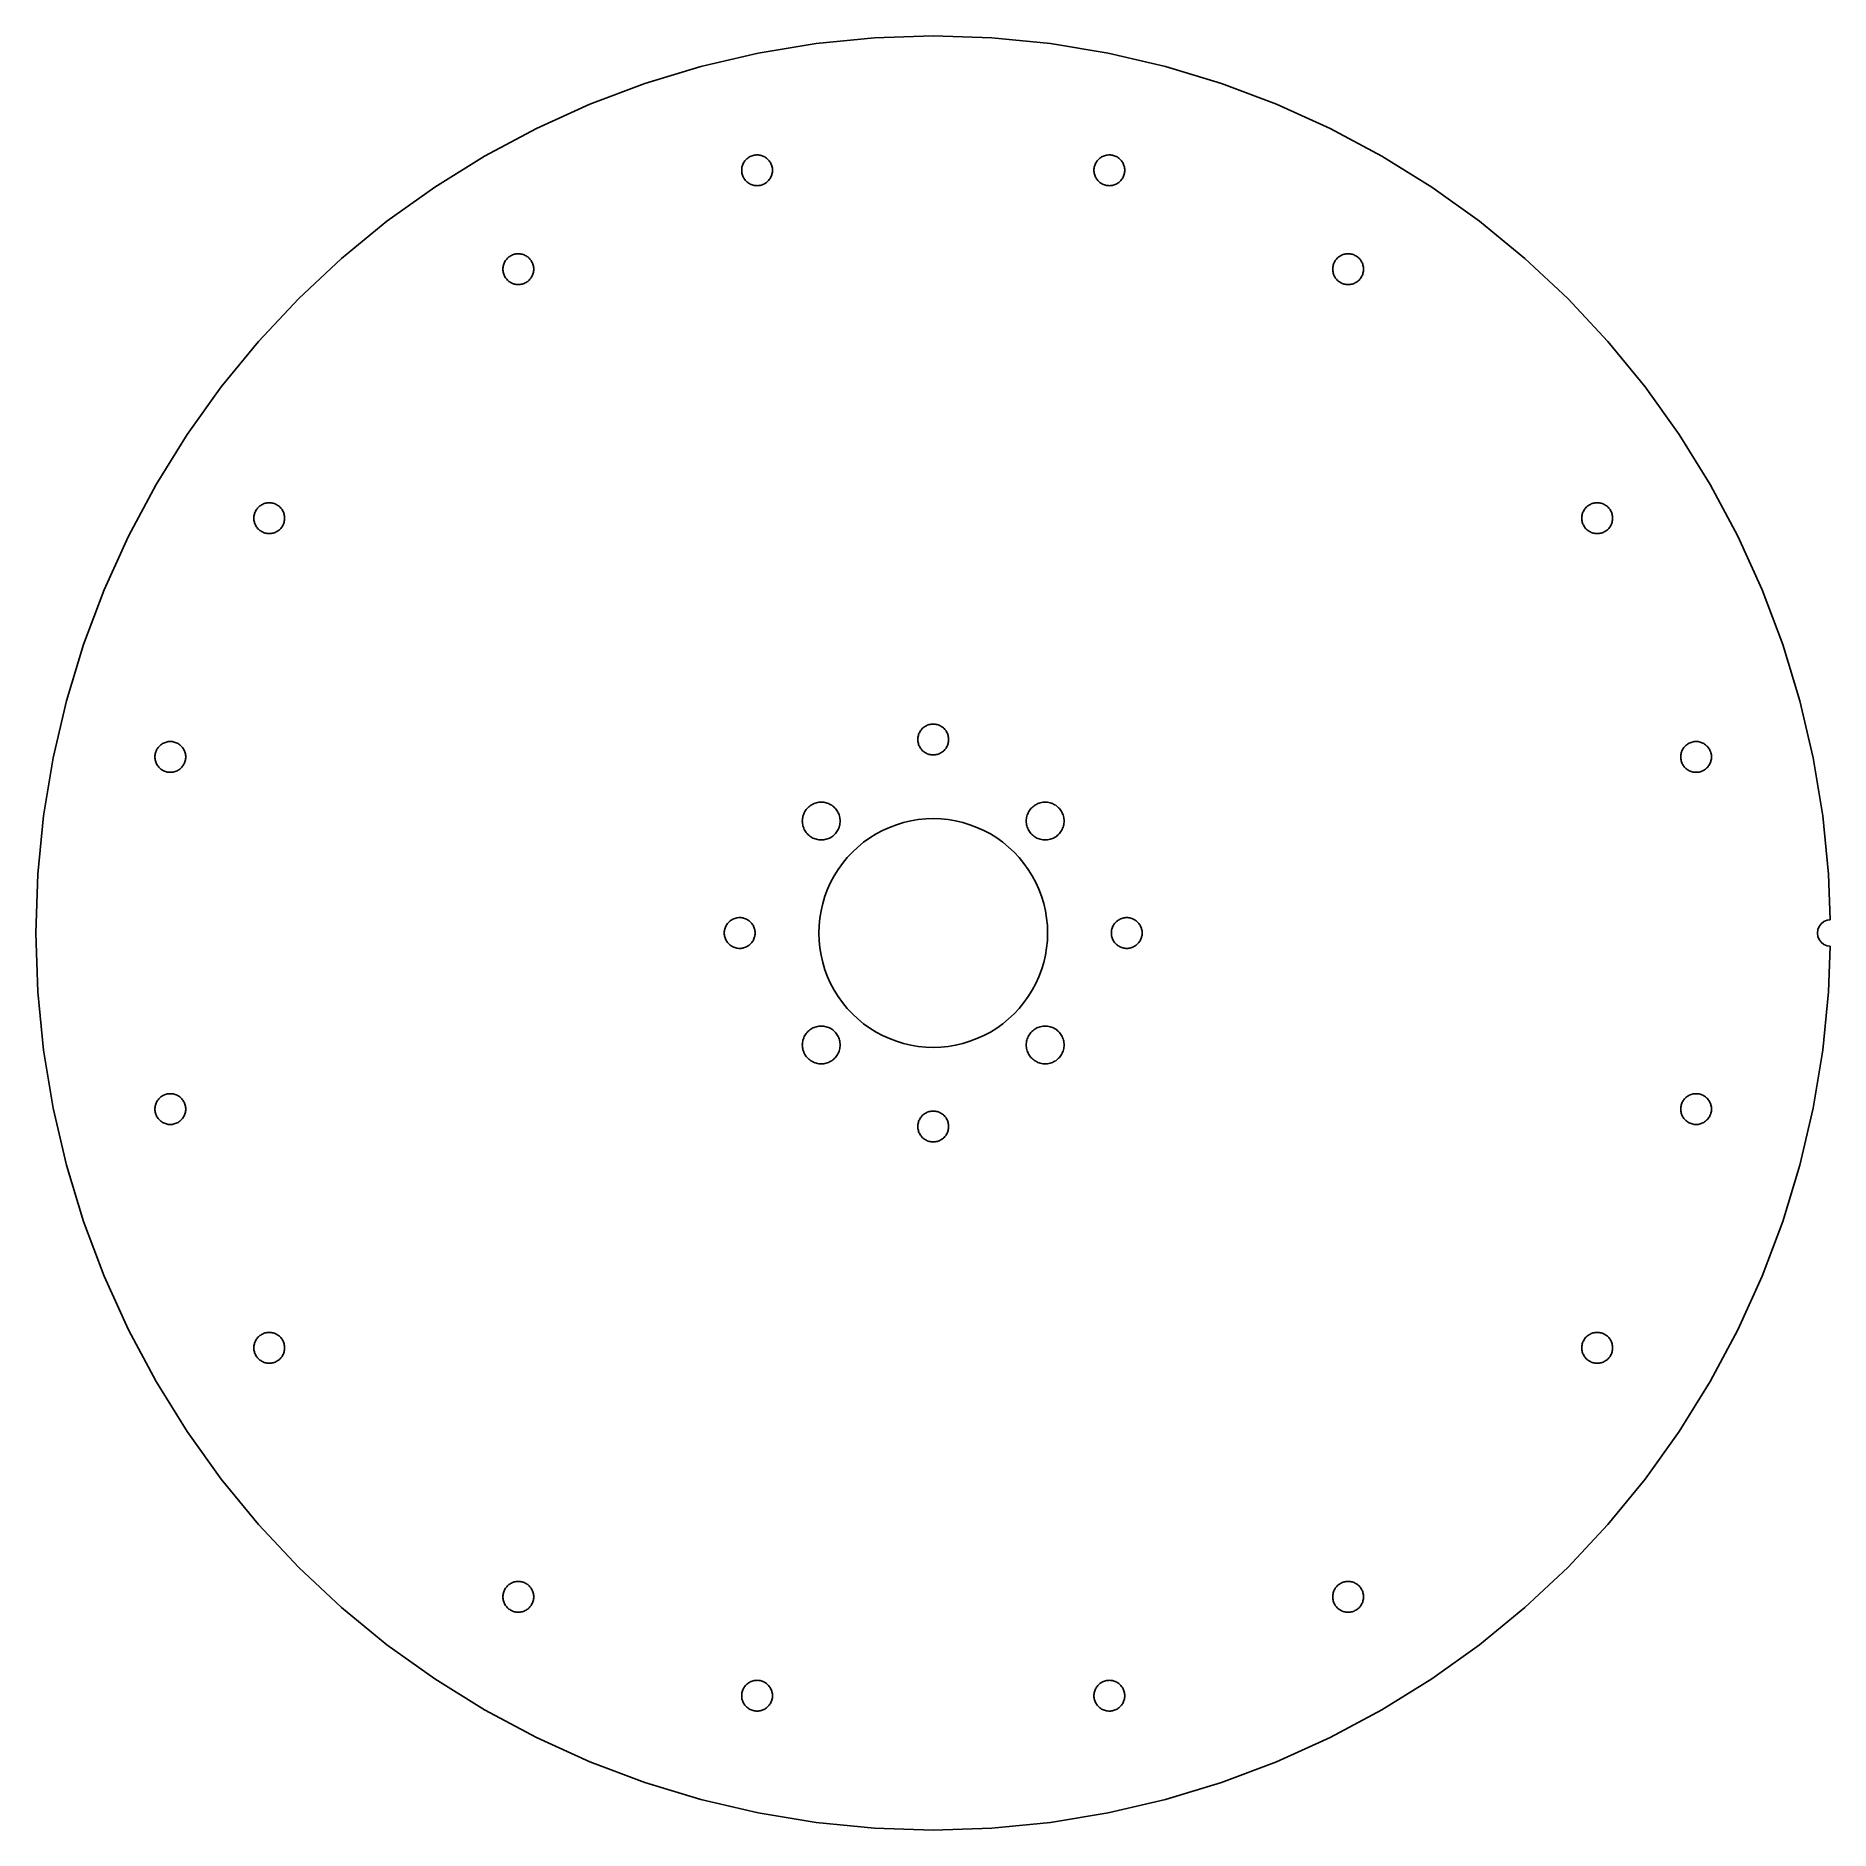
# Model space of a CAD drawing. Header units: metres. Extents: x -102 to 102, y -102 to 102.
import ezdxf

# ---------------------------------------------------------------- set-up
doc = ezdxf.new("R2010")
doc.units = ezdxf.units.M

msp = doc.modelspace()

# ---------------------------------------------------------------- linework, layer by layer
for p, q in [((0, 102), (-6.67111, 101.782)), ((6.67111, 101.782), (0, 102)), ((-19.8992, 100.04), (-26.3995, 98.5244)), ((-13.3137, 101.127), (-19.8992, 100.04)), ((-6.67111, 101.782), (-13.3137, 101.127)), ((13.3137, 101.127), (6.67111, 101.782)), ((19.8992, 100.04), (13.3137, 101.127)), ((26.3995, 98.5244), (19.8992, 100.04)), ((-26.3995, 98.5244), (-32.7868, 96.5869)), ((32.7868, 96.5869), (26.3995, 98.5244)), ((-32.7868, 96.5869), (-39.0337, 94.2357)), ((39.0337, 94.2357), (32.7868, 96.5869)), ((-39.0337, 94.2357), (-45.1134, 91.481)), ((45.1134, 91.481), (39.0337, 94.2357)), ((-45.1134, 91.481), (-51, 88.3346)), ((51, 88.3346), (45.1134, 91.481)), ((-51, 88.3346), (-56.6682, 84.8099)), ((-21.4757, 87.6912), (-21.409, 87.7843)), ((-21.409, 87.7843), (-21.3363, 87.8728)), ((-21.3363, 87.8728), (-21.2581, 87.9564)), ((-21.2581, 87.9564), (-21.1745, 88.0347)), ((-21.1745, 88.0347), (-21.086, 88.1073)), ((-21.086, 88.1073), (-20.9929, 88.174)), ((-20.9929, 88.174), (-20.8956, 88.2345)), ((-20.8956, 88.2345), (-20.7946, 88.2885)), ((-20.7946, 88.2885), (-20.6903, 88.3357)), ((-20.6903, 88.3357), (-20.5832, 88.3761)), ((-20.5832, 88.3761), (-20.4736, 88.4093)), ((-20.4736, 88.4093), (-20.362, 88.4353)), ((-20.362, 88.4353), (-20.2491, 88.454)), ((-20.2491, 88.454), (-20.1351, 88.4652)), ((-20.1351, 88.4652), (-20.0206, 88.4689)), ((-20.0206, 88.4689), (-19.9062, 88.4652)), ((-19.9062, 88.4652), (-19.7922, 88.454)), ((-19.7922, 88.454), (-19.6792, 88.4353)), ((-19.6792, 88.4353), (-19.5677, 88.4093)), ((-19.5677, 88.4093), (-19.4581, 88.3761)), ((-19.4581, 88.3761), (-19.3509, 88.3357)), ((-19.3509, 88.3357), (-19.2466, 88.2885)), ((-19.2466, 88.2885), (-19.1456, 88.2345)), ((-19.1456, 88.2345), (-19.0484, 88.174)), ((-19.0484, 88.174), (-18.9553, 88.1073)), ((-18.9553, 88.1073), (-18.8668, 88.0347)), ((-18.8668, 88.0347), (-18.7832, 87.9564)), ((-18.7832, 87.9564), (-18.7049, 87.8728)), ((-18.7049, 87.8728), (-18.6323, 87.7843)), ((-18.6323, 87.7843), (-18.5656, 87.6912)), ((18.5656, 87.6912), (18.6323, 87.7843)), ((18.6323, 87.7843), (18.7049, 87.8728)), ((18.7049, 87.8728), (18.7832, 87.9564)), ((18.7832, 87.9564), (18.8668, 88.0347)), ((18.8668, 88.0347), (18.9553, 88.1073)), ((18.9553, 88.1073), (19.0484, 88.174)), ((19.0484, 88.174), (19.1456, 88.2345)), ((19.1456, 88.2345), (19.2466, 88.2885)), ((19.2466, 88.2885), (19.3509, 88.3357)), ((19.3509, 88.3357), (19.4581, 88.3761)), ((19.4581, 88.3761), (19.5677, 88.4093)), ((19.5677, 88.4093), (19.6792, 88.4353)), ((19.6792, 88.4353), (19.7922, 88.454)), ((19.7922, 88.454), (19.9062, 88.4652)), ((19.9062, 88.4652), (20.0206, 88.4689)), ((20.0206, 88.4689), (20.1351, 88.4652)), ((20.1351, 88.4652), (20.2491, 88.454)), ((20.2491, 88.454), (20.362, 88.4353)), ((20.362, 88.4353), (20.4736, 88.4093)), ((20.4736, 88.4093), (20.5832, 88.3761)), ((20.5832, 88.3761), (20.6903, 88.3357)), ((20.6903, 88.3357), (20.7946, 88.2885)), ((20.7946, 88.2885), (20.8956, 88.2345)), ((20.8956, 88.2345), (20.9929, 88.174)), ((20.9929, 88.174), (21.086, 88.1073)), ((21.086, 88.1073), (21.1745, 88.0347)), ((21.1745, 88.0347), (21.2581, 87.9564)), ((21.2581, 87.9564), (21.3363, 87.8728)), ((21.3363, 87.8728), (21.409, 87.7843)), ((21.409, 87.7843), (21.4757, 87.6912)), ((56.6682, 84.8099), (51, 88.3346)), ((-21.7706, 86.7189), (-21.7669, 86.8334)), ((-21.7669, 86.6045), (-21.7706, 86.7189)), ((-21.7669, 86.8334), (-21.7557, 86.9473)), ((-21.7557, 86.4905), (-21.7669, 86.6045)), ((-21.7557, 86.9473), (-21.737, 87.0603)), ((-21.737, 86.3775), (-21.7557, 86.4905)), ((-21.737, 87.0603), (-21.711, 87.1719)), ((-21.711, 86.266), (-21.737, 86.3775)), ((-21.711, 87.1719), (-21.6778, 87.2814)), ((-21.6778, 86.1564), (-21.711, 86.266)), ((-21.6778, 87.2814), (-21.6374, 87.3886)), ((-21.6374, 86.0492), (-21.6778, 86.1564)), ((-21.6374, 87.3886), (-21.5902, 87.4929)), ((-21.5902, 85.9449), (-21.6374, 86.0492)), ((-21.5902, 87.4929), (-21.5362, 87.5939)), ((-21.5362, 85.8439), (-21.5902, 85.9449)), ((-21.5362, 87.5939), (-21.4757, 87.6912)), ((-21.4757, 85.7467), (-21.5362, 85.8439)), ((-21.409, 85.6536), (-21.4757, 85.7467)), ((-18.5656, 85.7467), (-18.6323, 85.6536)), ((-18.5656, 87.6912), (-18.5051, 87.5939)), ((-18.5051, 85.8439), (-18.5656, 85.7467)), ((-18.5051, 87.5939), (-18.4511, 87.4929)), ((-18.4511, 85.9449), (-18.5051, 85.8439)), ((-18.4511, 87.4929), (-18.4039, 87.3886)), ((-18.4039, 86.0492), (-18.4511, 85.9449)), ((-18.4039, 87.3886), (-18.3635, 87.2814)), ((-18.3635, 86.1564), (-18.4039, 86.0492)), ((-18.3635, 87.2814), (-18.3303, 87.1719)), ((-18.3303, 86.266), (-18.3635, 86.1564)), ((-18.3303, 87.1719), (-18.3043, 87.0603)), ((-18.3043, 86.3775), (-18.3303, 86.266)), ((-18.3043, 87.0603), (-18.2856, 86.9473)), ((-18.2856, 86.4905), (-18.3043, 86.3775)), ((-18.2856, 86.9473), (-18.2744, 86.8334)), ((-18.2744, 86.6045), (-18.2856, 86.4905)), ((-18.2744, 86.8334), (-18.2706, 86.7189)), ((-18.2706, 86.7189), (-18.2744, 86.6045)), ((18.2706, 86.7189), (18.2744, 86.8334)), ((18.2744, 86.6045), (18.2706, 86.7189)), ((18.2744, 86.8334), (18.2856, 86.9473)), ((18.2856, 86.4905), (18.2744, 86.6045)), ((18.2856, 86.9473), (18.3043, 87.0603)), ((18.3043, 86.3775), (18.2856, 86.4905)), ((18.3043, 87.0603), (18.3303, 87.1719)), ((18.3303, 86.266), (18.3043, 86.3775)), ((18.3303, 87.1719), (18.3635, 87.2814)), ((18.3635, 86.1564), (18.3303, 86.266)), ((18.3635, 87.2814), (18.4039, 87.3886)), ((18.4039, 86.0492), (18.3635, 86.1564)), ((18.4039, 87.3886), (18.4511, 87.4929)), ((18.4511, 85.9449), (18.4039, 86.0492)), ((18.4511, 87.4929), (18.5051, 87.5939)), ((18.5051, 85.8439), (18.4511, 85.9449)), ((18.5051, 87.5939), (18.5656, 87.6912)), ((18.5656, 85.7467), (18.5051, 85.8439)), ((18.6323, 85.6536), (18.5656, 85.7467)), ((21.4757, 85.7467), (21.409, 85.6536)), ((21.4757, 87.6912), (21.5362, 87.5939)), ((21.5362, 85.8439), (21.4757, 85.7467)), ((21.5362, 87.5939), (21.5902, 87.4929)), ((21.5902, 85.9449), (21.5362, 85.8439)), ((21.5902, 87.4929), (21.6374, 87.3886)), ((21.6374, 86.0492), (21.5902, 85.9449)), ((21.6374, 87.3886), (21.6778, 87.2814)), ((21.6778, 86.1564), (21.6374, 86.0492)), ((21.6778, 87.2814), (21.711, 87.1719)), ((21.711, 86.266), (21.6778, 86.1564)), ((21.711, 87.1719), (21.737, 87.0603)), ((21.737, 86.3775), (21.711, 86.266)), ((21.737, 87.0603), (21.7557, 86.9473)), ((21.7557, 86.4905), (21.737, 86.3775)), ((21.7557, 86.9473), (21.7669, 86.8334)), ((21.7669, 86.6045), (21.7557, 86.4905)), ((21.7669, 86.8334), (21.7706, 86.7189)), ((21.7706, 86.7189), (21.7669, 86.6045)), ((-56.6682, 84.8099), (-62.0937, 80.922)), ((-21.3363, 85.5651), (-21.409, 85.6536)), ((-21.2581, 85.4815), (-21.3363, 85.5651)), ((-21.1745, 85.4032), (-21.2581, 85.4815)), ((-21.086, 85.3306), (-21.1745, 85.4032)), ((-20.9929, 85.2639), (-21.086, 85.3306)), ((-20.8956, 85.2034), (-20.9929, 85.2639)), ((-20.7946, 85.1494), (-20.8956, 85.2034)), ((-20.6903, 85.1021), (-20.7946, 85.1494)), ((-20.5832, 85.0618), (-20.6903, 85.1021)), ((-20.4736, 85.0286), (-20.5832, 85.0618)), ((-20.362, 85.0025), (-20.4736, 85.0286)), ((-20.2491, 84.9839), (-20.362, 85.0025)), ((-20.1351, 84.9727), (-20.2491, 84.9839)), ((-20.0206, 84.9689), (-20.1351, 84.9727)), ((-19.9062, 84.9727), (-20.0206, 84.9689)), ((-19.7922, 84.9839), (-19.9062, 84.9727)), ((-19.6792, 85.0025), (-19.7922, 84.9839)), ((-19.5677, 85.0286), (-19.6792, 85.0025)), ((-19.4581, 85.0618), (-19.5677, 85.0286)), ((-19.3509, 85.1021), (-19.4581, 85.0618)), ((-19.2466, 85.1494), (-19.3509, 85.1021)), ((-19.1456, 85.2034), (-19.2466, 85.1494)), ((-19.0484, 85.2639), (-19.1456, 85.2034)), ((-18.9553, 85.3306), (-19.0484, 85.2639)), ((-18.8668, 85.4032), (-18.9553, 85.3306)), ((-18.7832, 85.4815), (-18.8668, 85.4032)), ((-18.7049, 85.5651), (-18.7832, 85.4815)), ((-18.6323, 85.6536), (-18.7049, 85.5651)), ((18.7049, 85.5651), (18.6323, 85.6536)), ((18.7832, 85.4815), (18.7049, 85.5651)), ((18.8668, 85.4032), (18.7832, 85.4815)), ((18.9553, 85.3306), (18.8668, 85.4032)), ((19.0484, 85.2639), (18.9553, 85.3306)), ((19.1456, 85.2034), (19.0484, 85.2639)), ((19.2466, 85.1494), (19.1456, 85.2034)), ((19.3509, 85.1021), (19.2466, 85.1494)), ((19.4581, 85.0618), (19.3509, 85.1021)), ((19.5677, 85.0286), (19.4581, 85.0618)), ((19.6792, 85.0025), (19.5677, 85.0286)), ((19.7922, 84.9839), (19.6792, 85.0025)), ((19.9062, 84.9727), (19.7922, 84.9839)), ((20.0206, 84.9689), (19.9062, 84.9727)), ((20.1351, 84.9727), (20.0206, 84.9689)), ((20.2491, 84.9839), (20.1351, 84.9727)), ((20.362, 85.0025), (20.2491, 84.9839)), ((20.4736, 85.0286), (20.362, 85.0025)), ((20.5832, 85.0618), (20.4736, 85.0286)), ((20.6903, 85.1021), (20.5832, 85.0618)), ((20.7946, 85.1494), (20.6903, 85.1021)), ((20.8956, 85.2034), (20.7946, 85.1494)), ((20.9929, 85.2639), (20.8956, 85.2034)), ((21.086, 85.3306), (20.9929, 85.2639)), ((21.1745, 85.4032), (21.086, 85.3306)), ((21.2581, 85.4815), (21.1745, 85.4032)), ((21.3363, 85.5651), (21.2581, 85.4815)), ((21.409, 85.6536), (21.3363, 85.5651)), ((62.0937, 80.922), (56.6682, 84.8099)), ((-62.0937, 80.922), (-67.2533, 76.6877)), ((67.2533, 76.6877), (62.0937, 80.922)), ((-67.2533, 76.6877), (-72.1249, 72.1249)), ((-48.9128, 75.4763), (-48.9091, 75.5907)), ((-48.9091, 75.5907), (-48.8978, 75.7047)), ((-48.8978, 75.7047), (-48.8792, 75.8177)), ((-48.8792, 75.8177), (-48.8532, 75.9292)), ((-48.8532, 75.9292), (-48.8199, 76.0388)), ((-48.8199, 76.0388), (-48.7796, 76.146)), ((-48.7796, 76.146), (-48.7323, 76.2503)), ((-48.7323, 76.2503), (-48.6783, 76.3513)), ((-48.6783, 76.3513), (-48.6179, 76.4485)), ((-48.6179, 76.4485), (-48.5512, 76.5416)), ((-48.5512, 76.5416), (-48.4785, 76.6301)), ((-48.4785, 76.6301), (-48.4002, 76.7137)), ((-48.4002, 76.7137), (-48.3167, 76.792)), ((-48.3167, 76.792), (-48.2281, 76.8646)), ((-48.2281, 76.8646), (-48.1351, 76.9314)), ((-48.1351, 76.9314), (-48.0378, 76.9918)), ((-48.0378, 76.9918), (-47.9368, 77.0458)), ((-47.9368, 77.0458), (-47.8325, 77.0931)), ((-47.8325, 77.0931), (-47.7253, 77.1334)), ((-47.7253, 77.1334), (-47.6157, 77.1666)), ((-47.6157, 77.1666), (-47.5042, 77.1926)), ((-47.5042, 77.1926), (-47.3912, 77.2113)), ((-47.3912, 77.2113), (-47.2773, 77.2225)), ((-47.2773, 77.2225), (-47.1628, 77.2263)), ((-47.1628, 77.2263), (-47.0484, 77.2225)), ((-47.0484, 77.2225), (-46.9344, 77.2113)), ((-46.9344, 77.2113), (-46.8214, 77.1926)), ((-46.8214, 77.1926), (-46.7099, 77.1666)), ((-46.7099, 77.1666), (-46.6003, 77.1334)), ((-46.6003, 77.1334), (-46.4931, 77.0931)), ((-46.4931, 77.0931), (-46.3888, 77.0458)), ((-46.3888, 77.0458), (-46.2878, 76.9918)), ((-46.2878, 76.9918), (-46.1906, 76.9314)), ((-46.1906, 76.9314), (-46.0975, 76.8646)), ((-46.0975, 76.8646), (-46.009, 76.792)), ((-46.009, 76.792), (-45.9254, 76.7137)), ((-45.9254, 76.7137), (-45.8471, 76.6301)), ((-45.8471, 76.6301), (-45.7744, 76.5416)), ((-45.7744, 76.5416), (-45.7077, 76.4485)), ((-45.7077, 76.4485), (-45.6473, 76.3513)), ((-45.6473, 76.3513), (-45.5933, 76.2503)), ((-45.5933, 76.2503), (-45.546, 76.146)), ((-45.546, 76.146), (-45.5057, 76.0388)), ((-45.5057, 76.0388), (-45.4724, 75.9292)), ((-45.4724, 75.9292), (-45.4464, 75.8177)), ((-45.4464, 75.8177), (-45.4278, 75.7047)), ((-45.4278, 75.7047), (-45.4165, 75.5907)), ((-45.4165, 75.5907), (-45.4128, 75.4763)), ((45.4128, 75.4763), (45.4165, 75.5907)), ((45.4165, 75.5907), (45.4278, 75.7047)), ((45.4278, 75.7047), (45.4464, 75.8177)), ((45.4464, 75.8177), (45.4724, 75.9292)), ((45.4724, 75.9292), (45.5057, 76.0388)), ((45.5057, 76.0388), (45.546, 76.146)), ((45.546, 76.146), (45.5933, 76.2503)), ((45.5933, 76.2503), (45.6473, 76.3513)), ((45.6473, 76.3513), (45.7077, 76.4485)), ((45.7077, 76.4485), (45.7744, 76.5416)), ((45.7744, 76.5416), (45.8471, 76.6301)), ((45.8471, 76.6301), (45.9254, 76.7137)), ((45.9254, 76.7137), (46.009, 76.792)), ((46.009, 76.792), (46.0975, 76.8646)), ((46.0975, 76.8646), (46.1906, 76.9314)), ((46.1906, 76.9314), (46.2878, 76.9918)), ((46.2878, 76.9918), (46.3888, 77.0458)), ((46.3888, 77.0458), (46.4931, 77.0931)), ((46.4931, 77.0931), (46.6003, 77.1334)), ((46.6003, 77.1334), (46.7099, 77.1666)), ((46.7099, 77.1666), (46.8214, 77.1926)), ((46.8214, 77.1926), (46.9344, 77.2113)), ((46.9344, 77.2113), (47.0484, 77.2225)), ((47.0484, 77.2225), (47.1628, 77.2263)), ((47.1628, 77.2263), (47.2773, 77.2225)), ((47.2773, 77.2225), (47.3912, 77.2113)), ((47.3912, 77.2113), (47.5042, 77.1926)), ((47.5042, 77.1926), (47.6157, 77.1666)), ((47.6157, 77.1666), (47.7253, 77.1334)), ((47.7253, 77.1334), (47.8325, 77.0931)), ((47.8325, 77.0931), (47.9368, 77.0458)), ((47.9368, 77.0458), (48.0378, 76.9918)), ((48.0378, 76.9918), (48.1351, 76.9314)), ((48.1351, 76.9314), (48.2281, 76.8646)), ((48.2281, 76.8646), (48.3167, 76.792)), ((48.3167, 76.792), (48.4002, 76.7137)), ((48.4002, 76.7137), (48.4785, 76.6301)), ((48.4785, 76.6301), (48.5512, 76.5416)), ((48.5512, 76.5416), (48.6179, 76.4485)), ((48.6179, 76.4485), (48.6783, 76.3513)), ((48.6783, 76.3513), (48.7323, 76.2503)), ((48.7323, 76.2503), (48.7796, 76.146)), ((48.7796, 76.146), (48.8199, 76.0388)), ((48.8199, 76.0388), (48.8532, 75.9292)), ((48.8532, 75.9292), (48.8792, 75.8177)), ((48.8792, 75.8177), (48.8978, 75.7047)), ((48.8978, 75.7047), (48.9091, 75.5907)), ((48.9091, 75.5907), (48.9128, 75.4763)), ((72.1249, 72.1249), (67.2533, 76.6877)), ((-48.9091, 75.3618), (-48.9128, 75.4763)), ((-48.8978, 75.2478), (-48.9091, 75.3618)), ((-48.8792, 75.1349), (-48.8978, 75.2478)), ((-48.8532, 75.0233), (-48.8792, 75.1349)), ((-48.8199, 74.9138), (-48.8532, 75.0233)), ((-48.7796, 74.8066), (-48.8199, 74.9138)), ((-48.7323, 74.7023), (-48.7796, 74.8066)), ((-48.6783, 74.6013), (-48.7323, 74.7023)), ((-48.6179, 74.504), (-48.6783, 74.6013)), ((-48.5512, 74.4109), (-48.6179, 74.504)), ((-48.4785, 74.3224), (-48.5512, 74.4109)), ((-48.4002, 74.2388), (-48.4785, 74.3224)), ((-48.3167, 74.1606), (-48.4002, 74.2388)), ((-48.2281, 74.0879), (-48.3167, 74.1606)), ((-48.1351, 74.0212), (-48.2281, 74.0879)), ((-48.0378, 73.9607), (-48.1351, 74.0212)), ((-47.9368, 73.9067), (-48.0378, 73.9607)), ((-47.8325, 73.8595), (-47.9368, 73.9067)), ((-47.7253, 73.8191), (-47.8325, 73.8595)), ((-47.6157, 73.7859), (-47.7253, 73.8191)), ((-47.5042, 73.7599), (-47.6157, 73.7859)), ((-47.3912, 73.7412), (-47.5042, 73.7599)), ((-47.2773, 73.73), (-47.3912, 73.7412)), ((-47.1628, 73.7263), (-47.2773, 73.73)), ((-47.0484, 73.73), (-47.1628, 73.7263)), ((-46.9344, 73.7412), (-47.0484, 73.73)), ((-46.8214, 73.7599), (-46.9344, 73.7412)), ((-46.7099, 73.7859), (-46.8214, 73.7599)), ((-46.6003, 73.8191), (-46.7099, 73.7859)), ((-46.4931, 73.8595), (-46.6003, 73.8191)), ((-46.3888, 73.9067), (-46.4931, 73.8595)), ((-46.2878, 73.9607), (-46.3888, 73.9067)), ((-46.1906, 74.0212), (-46.2878, 73.9607)), ((-46.0975, 74.0879), (-46.1906, 74.0212)), ((-46.009, 74.1606), (-46.0975, 74.0879)), ((-45.9254, 74.2388), (-46.009, 74.1606)), ((-45.8471, 74.3224), (-45.9254, 74.2388)), ((-45.7744, 74.4109), (-45.8471, 74.3224)), ((-45.7077, 74.504), (-45.7744, 74.4109)), ((-45.6473, 74.6013), (-45.7077, 74.504)), ((-45.5933, 74.7023), (-45.6473, 74.6013)), ((-45.546, 74.8066), (-45.5933, 74.7023)), ((-45.5057, 74.9138), (-45.546, 74.8066)), ((-45.4724, 75.0233), (-45.5057, 74.9138)), ((-45.4464, 75.1349), (-45.4724, 75.0233)), ((-45.4278, 75.2478), (-45.4464, 75.1349)), ((-45.4165, 75.3618), (-45.4278, 75.2478)), ((-45.4128, 75.4763), (-45.4165, 75.3618)), ((45.4165, 75.3618), (45.4128, 75.4763)), ((45.4278, 75.2478), (45.4165, 75.3618)), ((45.4464, 75.1349), (45.4278, 75.2478)), ((45.4724, 75.0233), (45.4464, 75.1349)), ((45.5057, 74.9138), (45.4724, 75.0233)), ((45.546, 74.8066), (45.5057, 74.9138)), ((45.5933, 74.7023), (45.546, 74.8066)), ((45.6473, 74.6013), (45.5933, 74.7023)), ((45.7077, 74.504), (45.6473, 74.6013)), ((45.7744, 74.4109), (45.7077, 74.504)), ((45.8471, 74.3224), (45.7744, 74.4109)), ((45.9254, 74.2388), (45.8471, 74.3224)), ((46.009, 74.1606), (45.9254, 74.2388)), ((46.0975, 74.0879), (46.009, 74.1606)), ((46.1906, 74.0212), (46.0975, 74.0879)), ((46.2878, 73.9607), (46.1906, 74.0212)), ((46.3888, 73.9067), (46.2878, 73.9607)), ((46.4931, 73.8595), (46.3888, 73.9067)), ((46.6003, 73.8191), (46.4931, 73.8595)), ((46.7099, 73.7859), (46.6003, 73.8191)), ((46.8214, 73.7599), (46.7099, 73.7859)), ((46.9344, 73.7412), (46.8214, 73.7599)), ((47.0484, 73.73), (46.9344, 73.7412)), ((47.1628, 73.7263), (47.0484, 73.73)), ((47.2773, 73.73), (47.1628, 73.7263)), ((47.3912, 73.7412), (47.2773, 73.73)), ((47.5042, 73.7599), (47.3912, 73.7412)), ((47.6157, 73.7859), (47.5042, 73.7599)), ((47.7253, 73.8191), (47.6157, 73.7859)), ((47.8325, 73.8595), (47.7253, 73.8191)), ((47.9368, 73.9067), (47.8325, 73.8595)), ((48.0378, 73.9607), (47.9368, 73.9067)), ((48.1351, 74.0212), (48.0378, 73.9607)), ((48.2281, 74.0879), (48.1351, 74.0212)), ((48.3167, 74.1606), (48.2281, 74.0879)), ((48.4002, 74.2388), (48.3167, 74.1606)), ((48.4785, 74.3224), (48.4002, 74.2388)), ((48.5512, 74.4109), (48.4785, 74.3224)), ((48.6179, 74.504), (48.5512, 74.4109)), ((48.6783, 74.6013), (48.6179, 74.504)), ((48.7323, 74.7023), (48.6783, 74.6013)), ((48.7796, 74.8066), (48.7323, 74.7023)), ((48.8199, 74.9138), (48.7796, 74.8066)), ((48.8532, 75.0233), (48.8199, 74.9138)), ((48.8792, 75.1349), (48.8532, 75.0233)), ((48.8978, 75.2478), (48.8792, 75.1349)), ((48.9091, 75.3618), (48.8978, 75.2478)), ((48.9128, 75.4763), (48.9091, 75.3618)), ((-72.1249, 72.1249), (-76.6877, 67.2533)), ((76.6877, 67.2533), (72.1249, 72.1249)), ((-76.6877, 67.2533), (-80.922, 62.0937)), ((80.922, 62.0937), (76.6877, 67.2533)), ((-80.922, 62.0937), (-84.8099, 56.6682)), ((84.8099, 56.6682), (80.922, 62.0937)), ((-84.8099, 56.6682), (-88.3346, 51)), ((88.3346, 51), (84.8099, 56.6682)), ((-88.3346, 51), (-91.481, 45.1134)), ((91.481, 45.1134), (88.3346, 51)), ((-77.2263, 47.1628), (-77.2225, 47.2773)), ((-77.2225, 47.0484), (-77.2263, 47.1628)), ((-77.2225, 47.2773), (-77.2113, 47.3912)), ((-77.2113, 46.9344), (-77.2225, 47.0484)), ((-77.2113, 47.3912), (-77.1926, 47.5042)), ((-77.1926, 46.8214), (-77.2113, 46.9344)), ((-77.1926, 47.5042), (-77.1666, 47.6157)), ((-77.1666, 47.6157), (-77.1334, 47.7253)), ((-77.1334, 47.7253), (-77.0931, 47.8325)), ((-77.0931, 47.8325), (-77.0458, 47.9368)), ((-77.0458, 47.9368), (-76.9918, 48.0378)), ((-76.9918, 48.0378), (-76.9314, 48.1351)), ((-76.9314, 48.1351), (-76.8646, 48.2281)), ((-76.8646, 48.2281), (-76.792, 48.3167)), ((-76.792, 48.3167), (-76.7137, 48.4002)), ((-76.7137, 48.4002), (-76.6301, 48.4785)), ((-76.6301, 48.4785), (-76.5416, 48.5512)), ((-76.5416, 48.5512), (-76.4485, 48.6179)), ((-76.4485, 48.6179), (-76.3513, 48.6783)), ((-76.3513, 48.6783), (-76.2503, 48.7323)), ((-76.2503, 48.7323), (-76.146, 48.7796)), ((-76.146, 48.7796), (-76.0388, 48.8199)), ((-76.0388, 48.8199), (-75.9292, 48.8532)), ((-75.9292, 48.8532), (-75.8177, 48.8792)), ((-75.8177, 48.8792), (-75.7047, 48.8978)), ((-75.7047, 48.8978), (-75.5907, 48.9091)), ((-75.5907, 48.9091), (-75.4763, 48.9128)), ((-75.4763, 48.9128), (-75.3618, 48.9091)), ((-75.3618, 48.9091), (-75.2478, 48.8978)), ((-75.2478, 48.8978), (-75.1349, 48.8792)), ((-75.1349, 48.8792), (-75.0233, 48.8532)), ((-75.0233, 48.8532), (-74.9138, 48.8199)), ((-74.9138, 48.8199), (-74.8066, 48.7796)), ((-74.8066, 48.7796), (-74.7023, 48.7323)), ((-74.7023, 48.7323), (-74.6013, 48.6783)), ((-74.6013, 48.6783), (-74.504, 48.6179)), ((-74.504, 48.6179), (-74.4109, 48.5512)), ((-74.4109, 48.5512), (-74.3224, 48.4785)), ((-74.3224, 48.4785), (-74.2388, 48.4002)), ((-74.2388, 48.4002), (-74.1606, 48.3167)), ((-74.1606, 48.3167), (-74.0879, 48.2281)), ((-74.0879, 48.2281), (-74.0212, 48.1351)), ((-74.0212, 48.1351), (-73.9607, 48.0378)), ((-73.9607, 48.0378), (-73.9067, 47.9368)), ((-73.9067, 47.9368), (-73.8595, 47.8325)), ((-73.8595, 47.8325), (-73.8191, 47.7253)), ((-73.8191, 47.7253), (-73.7859, 47.6157)), ((-73.7859, 47.6157), (-73.7599, 47.5042)), ((-73.7599, 47.5042), (-73.7412, 47.3912)), ((-73.7412, 46.9344), (-73.7599, 46.8214)), ((-73.7412, 47.3912), (-73.73, 47.2773)), ((-73.73, 47.0484), (-73.7412, 46.9344)), ((-73.73, 47.2773), (-73.7263, 47.1628)), ((-73.7263, 47.1628), (-73.73, 47.0484)), ((73.7263, 47.1628), (73.73, 47.2773)), ((73.73, 47.0484), (73.7263, 47.1628)), ((73.73, 47.2773), (73.7412, 47.3912)), ((73.7412, 46.9344), (73.73, 47.0484)), ((73.7412, 47.3912), (73.7599, 47.5042)), ((73.7599, 46.8214), (73.7412, 46.9344)), ((73.7599, 47.5042), (73.7859, 47.6157)), ((73.7859, 47.6157), (73.8191, 47.7253)), ((73.8191, 47.7253), (73.8595, 47.8325)), ((73.8595, 47.8325), (73.9067, 47.9368)), ((73.9067, 47.9368), (73.9607, 48.0378)), ((73.9607, 48.0378), (74.0212, 48.1351)), ((74.0212, 48.1351), (74.0879, 48.2281)), ((74.0879, 48.2281), (74.1606, 48.3167)), ((74.1606, 48.3167), (74.2388, 48.4002)), ((74.2388, 48.4002), (74.3224, 48.4785)), ((74.3224, 48.4785), (74.4109, 48.5512)), ((74.4109, 48.5512), (74.504, 48.6179)), ((74.504, 48.6179), (74.6013, 48.6783)), ((74.6013, 48.6783), (74.7023, 48.7323)), ((74.7023, 48.7323), (74.8066, 48.7796)), ((74.8066, 48.7796), (74.9138, 48.8199)), ((74.9138, 48.8199), (75.0233, 48.8532)), ((75.0233, 48.8532), (75.1349, 48.8792)), ((75.1349, 48.8792), (75.2478, 48.8978)), ((75.2478, 48.8978), (75.3618, 48.9091)), ((75.3618, 48.9091), (75.4763, 48.9128)), ((75.4763, 48.9128), (75.5907, 48.9091)), ((75.5907, 48.9091), (75.7047, 48.8978)), ((75.7047, 48.8978), (75.8177, 48.8792)), ((75.8177, 48.8792), (75.9292, 48.8532)), ((75.9292, 48.8532), (76.0388, 48.8199)), ((76.0388, 48.8199), (76.146, 48.7796)), ((76.146, 48.7796), (76.2503, 48.7323)), ((76.2503, 48.7323), (76.3513, 48.6783)), ((76.3513, 48.6783), (76.4485, 48.6179)), ((76.4485, 48.6179), (76.5416, 48.5512)), ((76.5416, 48.5512), (76.6301, 48.4785)), ((76.6301, 48.4785), (76.7137, 48.4002)), ((76.7137, 48.4002), (76.792, 48.3167)), ((76.792, 48.3167), (76.8646, 48.2281)), ((76.8646, 48.2281), (76.9314, 48.1351)), ((76.9314, 48.1351), (76.9918, 48.0378)), ((76.9918, 48.0378), (77.0458, 47.9368)), ((77.0458, 47.9368), (77.0931, 47.8325)), ((77.0931, 47.8325), (77.1334, 47.7253)), ((77.1334, 47.7253), (77.1666, 47.6157)), ((77.1666, 47.6157), (77.1926, 47.5042)), ((77.1926, 47.5042), (77.2113, 47.3912)), ((77.2113, 46.9344), (77.1926, 46.8214)), ((77.2113, 47.3912), (77.2225, 47.2773)), ((77.2225, 47.0484), (77.2113, 46.9344)), ((77.2225, 47.2773), (77.2263, 47.1628)), ((77.2263, 47.1628), (77.2225, 47.0484)), ((-91.481, 45.1134), (-94.2357, 39.0337)), ((-77.1666, 46.7099), (-77.1926, 46.8214)), ((-77.1334, 46.6003), (-77.1666, 46.7099)), ((-77.0931, 46.4931), (-77.1334, 46.6003)), ((-77.0458, 46.3888), (-77.0931, 46.4931)), ((-76.9918, 46.2878), (-77.0458, 46.3888)), ((-76.9314, 46.1906), (-76.9918, 46.2878)), ((-76.8646, 46.0975), (-76.9314, 46.1906)), ((-76.792, 46.009), (-76.8646, 46.0975)), ((-76.7137, 45.9254), (-76.792, 46.009)), ((-76.6301, 45.8471), (-76.7137, 45.9254)), ((-76.5416, 45.7744), (-76.6301, 45.8471)), ((-76.4485, 45.7077), (-76.5416, 45.7744)), ((-76.3513, 45.6473), (-76.4485, 45.7077)), ((-76.2503, 45.5933), (-76.3513, 45.6473)), ((-76.146, 45.546), (-76.2503, 45.5933)), ((-76.0388, 45.5057), (-76.146, 45.546)), ((-75.9292, 45.4724), (-76.0388, 45.5057)), ((-75.8177, 45.4464), (-75.9292, 45.4724)), ((-75.7047, 45.4278), (-75.8177, 45.4464)), ((-75.5907, 45.4165), (-75.7047, 45.4278)), ((-75.4763, 45.4128), (-75.5907, 45.4165)), ((-75.3618, 45.4165), (-75.4763, 45.4128)), ((-75.2478, 45.4278), (-75.3618, 45.4165)), ((-75.1349, 45.4464), (-75.2478, 45.4278)), ((-75.0233, 45.4724), (-75.1349, 45.4464)), ((-74.9138, 45.5057), (-75.0233, 45.4724)), ((-74.8066, 45.546), (-74.9138, 45.5057)), ((-74.7023, 45.5933), (-74.8066, 45.546)), ((-74.6013, 45.6473), (-74.7023, 45.5933)), ((-74.504, 45.7077), (-74.6013, 45.6473)), ((-74.4109, 45.7744), (-74.504, 45.7077)), ((-74.3224, 45.8471), (-74.4109, 45.7744)), ((-74.2388, 45.9254), (-74.3224, 45.8471)), ((-74.1606, 46.009), (-74.2388, 45.9254)), ((-74.0879, 46.0975), (-74.1606, 46.009)), ((-74.0212, 46.1906), (-74.0879, 46.0975)), ((-73.9607, 46.2878), (-74.0212, 46.1906)), ((-73.9067, 46.3888), (-73.9607, 46.2878)), ((-73.8595, 46.4931), (-73.9067, 46.3888)), ((-73.8191, 46.6003), (-73.8595, 46.4931)), ((-73.7859, 46.7099), (-73.8191, 46.6003)), ((-73.7599, 46.8214), (-73.7859, 46.7099)), ((73.7859, 46.7099), (73.7599, 46.8214)), ((73.8191, 46.6003), (73.7859, 46.7099)), ((73.8595, 46.4931), (73.8191, 46.6003)), ((73.9067, 46.3888), (73.8595, 46.4931)), ((73.9607, 46.2878), (73.9067, 46.3888)), ((74.0212, 46.1906), (73.9607, 46.2878)), ((74.0879, 46.0975), (74.0212, 46.1906)), ((74.1606, 46.009), (74.0879, 46.0975)), ((74.2388, 45.9254), (74.1606, 46.009)), ((74.3224, 45.8471), (74.2388, 45.9254)), ((74.4109, 45.7744), (74.3224, 45.8471)), ((74.504, 45.7077), (74.4109, 45.7744)), ((74.6013, 45.6473), (74.504, 45.7077)), ((74.7023, 45.5933), (74.6013, 45.6473)), ((74.8066, 45.546), (74.7023, 45.5933)), ((74.9138, 45.5057), (74.8066, 45.546)), ((75.0233, 45.4724), (74.9138, 45.5057)), ((75.1349, 45.4464), (75.0233, 45.4724)), ((75.2478, 45.4278), (75.1349, 45.4464)), ((75.3618, 45.4165), (75.2478, 45.4278)), ((75.4763, 45.4128), (75.3618, 45.4165)), ((75.5907, 45.4165), (75.4763, 45.4128)), ((75.7047, 45.4278), (75.5907, 45.4165)), ((75.8177, 45.4464), (75.7047, 45.4278)), ((75.9292, 45.4724), (75.8177, 45.4464)), ((76.0388, 45.5057), (75.9292, 45.4724)), ((76.146, 45.546), (76.0388, 45.5057)), ((76.2503, 45.5933), (76.146, 45.546)), ((76.3513, 45.6473), (76.2503, 45.5933)), ((76.4485, 45.7077), (76.3513, 45.6473)), ((76.5416, 45.7744), (76.4485, 45.7077)), ((76.6301, 45.8471), (76.5416, 45.7744)), ((76.7137, 45.9254), (76.6301, 45.8471)), ((76.792, 46.009), (76.7137, 45.9254)), ((76.8646, 46.0975), (76.792, 46.009)), ((76.9314, 46.1906), (76.8646, 46.0975)), ((76.9918, 46.2878), (76.9314, 46.1906)), ((77.0458, 46.3888), (76.9918, 46.2878)), ((77.0931, 46.4931), (77.0458, 46.3888)), ((77.1334, 46.6003), (77.0931, 46.4931)), ((77.1666, 46.7099), (77.1334, 46.6003)), ((77.1926, 46.8214), (77.1666, 46.7099)), ((94.2357, 39.0337), (91.481, 45.1134)), ((-94.2357, 39.0337), (-96.5869, 32.7868)), ((96.5869, 32.7868), (94.2357, 39.0337)), ((-96.5869, 32.7868), (-98.5244, 26.3995)), ((98.5244, 26.3995), (96.5869, 32.7868)), ((-98.5244, 26.3995), (-100.04, 19.8992)), ((100.04, 19.8992), (98.5244, 26.3995)), ((-1.71637, 22.3414), (-1.69037, 22.4529)), ((-1.69037, 22.4529), (-1.65712, 22.5625)), ((-1.65712, 22.5625), (-1.61678, 22.6697)), ((-1.61678, 22.6697), (-1.56952, 22.774)), ((-1.56952, 22.774), (-1.51553, 22.875)), ((-1.51553, 22.875), (-1.45506, 22.9722)), ((-1.45506, 22.9722), (-1.38837, 23.0653)), ((-1.38837, 23.0653), (-1.31572, 23.1539)), ((-1.31572, 23.1539), (-1.23743, 23.2374)), ((-1.23743, 23.2374), (-1.15385, 23.3157)), ((-1.15385, 23.3157), (-1.06532, 23.3884)), ((-1.06532, 23.3884), (-0.972244, 23.4551)), ((-0.972244, 23.4551), (-0.875, 23.5155)), ((-0.875, 23.5155), (-0.774002, 23.5695)), ((-0.774002, 23.5695), (-0.669693, 23.6168)), ((-0.669693, 23.6168), (-0.562515, 23.6571)), ((-0.562515, 23.6571), (-0.452927, 23.6904)), ((-0.452927, 23.6904), (-0.3414, 23.7164)), ((-0.3414, 23.7164), (-0.228409, 23.735)), ((-0.228409, 23.735), (-0.114441, 23.7462)), ((-0.114441, 23.7462), (0, 23.75)), ((0, 23.75), (0.114441, 23.7462)), ((0.114441, 23.7462), (0.228409, 23.735)), ((0.228409, 23.735), (0.3414, 23.7164)), ((0.3414, 23.7164), (0.452927, 23.6904)), ((0.452927, 23.6904), (0.562515, 23.6571)), ((0.562515, 23.6571), (0.669693, 23.6168)), ((0.669693, 23.6168), (0.774002, 23.5695)), ((0.774002, 23.5695), (0.875, 23.5155)), ((0.875, 23.5155), (0.972244, 23.4551)), ((0.972244, 23.4551), (1.06532, 23.3884)), ((1.06532, 23.3884), (1.15385, 23.3157)), ((1.15385, 23.3157), (1.23743, 23.2374)), ((1.23743, 23.2374), (1.31572, 23.1539)), ((1.31572, 23.1539), (1.38837, 23.0653)), ((1.38837, 23.0653), (1.45506, 22.9722)), ((1.45506, 22.9722), (1.51553, 22.875)), ((1.51553, 22.875), (1.56952, 22.774)), ((1.56952, 22.774), (1.61678, 22.6697)), ((1.61678, 22.6697), (1.65712, 22.5625)), ((1.65712, 22.5625), (1.69037, 22.4529)), ((1.69037, 22.4529), (1.71637, 22.3414)), ((-88.4353, 20.362), (-88.4093, 20.4736)), ((-88.4093, 20.4736), (-88.3761, 20.5832)), ((-88.3761, 20.5832), (-88.3357, 20.6903)), ((-88.3357, 20.6903), (-88.2885, 20.7946)), ((-88.2885, 20.7946), (-88.2345, 20.8956)), ((-88.2345, 20.8956), (-88.174, 20.9929)), ((-88.174, 20.9929), (-88.1073, 21.086)), ((-88.1073, 21.086), (-88.0347, 21.1745)), ((-88.0347, 21.1745), (-87.9564, 21.2581)), ((-87.9564, 21.2581), (-87.8728, 21.3363)), ((-87.8728, 21.3363), (-87.7843, 21.409)), ((-87.7843, 21.409), (-87.6912, 21.4757)), ((-87.6912, 21.4757), (-87.5939, 21.5362)), ((-87.5939, 21.5362), (-87.4929, 21.5902)), ((-87.4929, 21.5902), (-87.3886, 21.6374)), ((-87.3886, 21.6374), (-87.2814, 21.6778)), ((-87.2814, 21.6778), (-87.1719, 21.711)), ((-87.1719, 21.711), (-87.0603, 21.737)), ((-87.0603, 21.737), (-86.9473, 21.7557)), ((-86.9473, 21.7557), (-86.8334, 21.7669)), ((-86.8334, 21.7669), (-86.7189, 21.7706)), ((-86.7189, 21.7706), (-86.6045, 21.7669)), ((-86.6045, 21.7669), (-86.4905, 21.7557)), ((-86.4905, 21.7557), (-86.3775, 21.737)), ((-86.3775, 21.737), (-86.266, 21.711)), ((-86.266, 21.711), (-86.1564, 21.6778)), ((-86.1564, 21.6778), (-86.0492, 21.6374)), ((-86.0492, 21.6374), (-85.9449, 21.5902)), ((-85.9449, 21.5902), (-85.8439, 21.5362)), ((-85.8439, 21.5362), (-85.7467, 21.4757)), ((-85.7467, 21.4757), (-85.6536, 21.409)), ((-85.6536, 21.409), (-85.5651, 21.3363)), ((-85.5651, 21.3363), (-85.4815, 21.2581)), ((-85.4815, 21.2581), (-85.4032, 21.1745)), ((-85.4032, 21.1745), (-85.3306, 21.086)), ((-85.3306, 21.086), (-85.2639, 20.9929)), ((-85.2639, 20.9929), (-85.2034, 20.8956)), ((-85.2034, 20.8956), (-85.1494, 20.7946)), ((-85.1494, 20.7946), (-85.1021, 20.6903)), ((-85.1021, 20.6903), (-85.0618, 20.5832)), ((-85.0618, 20.5832), (-85.0286, 20.4736)), ((-85.0286, 20.4736), (-85.0025, 20.362)), ((-1.75, 22), (-1.74625, 22.1144)), ((-1.74625, 21.8855), (-1.75, 22)), ((-1.74625, 22.1144), (-1.73502, 22.2284)), ((-1.73502, 21.7716), (-1.74625, 21.8855)), ((-1.73502, 22.2284), (-1.71637, 22.3414)), ((-1.71637, 21.6586), (-1.73502, 21.7716)), ((-1.69037, 21.5471), (-1.71637, 21.6586)), ((-1.65712, 21.4375), (-1.69037, 21.5471)), ((-1.61678, 21.3303), (-1.65712, 21.4375)), ((-1.56952, 21.226), (-1.61678, 21.3303)), ((-1.51553, 21.125), (-1.56952, 21.226)), ((-1.45506, 21.0277), (-1.51553, 21.125)), ((-1.38837, 20.9347), (-1.45506, 21.0277)), ((-1.31572, 20.8461), (-1.38837, 20.9347)), ((-1.23743, 20.7626), (-1.31572, 20.8461)), ((-1.15385, 20.6843), (-1.23743, 20.7626)), ((-1.06532, 20.6116), (-1.15385, 20.6843)), ((-0.972244, 20.5449), (-1.06532, 20.6116)), ((-0.875, 20.4845), (-0.972244, 20.5449)), ((-0.774002, 20.4305), (-0.875, 20.4845)), ((-0.669693, 20.3832), (-0.774002, 20.4305)), ((0.774002, 20.4305), (0.669693, 20.3832)), ((0.875, 20.4845), (0.774002, 20.4305)), ((0.972244, 20.5449), (0.875, 20.4845)), ((1.06532, 20.6116), (0.972244, 20.5449)), ((1.15385, 20.6843), (1.06532, 20.6116)), ((1.23743, 20.7626), (1.15385, 20.6843)), ((1.31572, 20.8461), (1.23743, 20.7626)), ((1.38837, 20.9347), (1.31572, 20.8461)), ((1.45506, 21.0277), (1.38837, 20.9347)), ((1.51553, 21.125), (1.45506, 21.0277)), ((1.56952, 21.226), (1.51553, 21.125)), ((1.61678, 21.3303), (1.56952, 21.226)), ((1.65712, 21.4375), (1.61678, 21.3303)), ((1.69037, 21.5471), (1.65712, 21.4375)), ((1.71637, 21.6586), (1.69037, 21.5471)), ((1.71637, 22.3414), (1.73502, 22.2284)), ((1.73502, 21.7716), (1.71637, 21.6586)), ((1.73502, 22.2284), (1.74625, 22.1144)), ((1.74625, 21.8855), (1.73502, 21.7716)), ((1.74625, 22.1144), (1.75, 22)), ((1.75, 22), (1.74625, 21.8855)), ((85.0025, 20.362), (85.0286, 20.4736)), ((85.0286, 20.4736), (85.0618, 20.5832)), ((85.0618, 20.5832), (85.1021, 20.6903)), ((85.1021, 20.6903), (85.1494, 20.7946)), ((85.1494, 20.7946), (85.2034, 20.8956)), ((85.2034, 20.8956), (85.2639, 20.9929)), ((85.2639, 20.9929), (85.3306, 21.086)), ((85.3306, 21.086), (85.4032, 21.1745)), ((85.4032, 21.1745), (85.4815, 21.2581)), ((85.4815, 21.2581), (85.5651, 21.3363)), ((85.5651, 21.3363), (85.6536, 21.409)), ((85.6536, 21.409), (85.7467, 21.4757)), ((85.7467, 21.4757), (85.8439, 21.5362)), ((85.8439, 21.5362), (85.9449, 21.5902)), ((85.9449, 21.5902), (86.0492, 21.6374)), ((86.0492, 21.6374), (86.1564, 21.6778)), ((86.1564, 21.6778), (86.266, 21.711)), ((86.266, 21.711), (86.3775, 21.737)), ((86.3775, 21.737), (86.4905, 21.7557)), ((86.4905, 21.7557), (86.6045, 21.7669)), ((86.6045, 21.7669), (86.7189, 21.7706)), ((86.7189, 21.7706), (86.8334, 21.7669)), ((86.8334, 21.7669), (86.9473, 21.7557)), ((86.9473, 21.7557), (87.0603, 21.737)), ((87.0603, 21.737), (87.1719, 21.711)), ((87.1719, 21.711), (87.2814, 21.6778)), ((87.2814, 21.6778), (87.3886, 21.6374)), ((87.3886, 21.6374), (87.4929, 21.5902)), ((87.4929, 21.5902), (87.5939, 21.5362)), ((87.5939, 21.5362), (87.6912, 21.4757)), ((87.6912, 21.4757), (87.7843, 21.409)), ((87.7843, 21.409), (87.8728, 21.3363)), ((87.8728, 21.3363), (87.9564, 21.2581)), ((87.9564, 21.2581), (88.0347, 21.1745)), ((88.0347, 21.1745), (88.1073, 21.086)), ((88.1073, 21.086), (88.174, 20.9929)), ((88.174, 20.9929), (88.2345, 20.8956)), ((88.2345, 20.8956), (88.2885, 20.7946)), ((88.2885, 20.7946), (88.3357, 20.6903)), ((88.3357, 20.6903), (88.3761, 20.5832)), ((88.3761, 20.5832), (88.4093, 20.4736)), ((88.4093, 20.4736), (88.4353, 20.362)), ((-100.04, 19.8992), (-101.127, 13.3137)), ((-88.4689, 20.0206), (-88.4652, 20.1351)), ((-88.4652, 19.9062), (-88.4689, 20.0206)), ((-88.4652, 20.1351), (-88.454, 20.2491)), ((-88.454, 19.7922), (-88.4652, 19.9062)), ((-88.454, 20.2491), (-88.4353, 20.362)), ((-88.4353, 19.6792), (-88.454, 19.7922)), ((-88.4093, 19.5677), (-88.4353, 19.6792)), ((-88.3761, 19.4581), (-88.4093, 19.5677)), ((-88.3357, 19.3509), (-88.3761, 19.4581)), ((-88.2885, 19.2466), (-88.3357, 19.3509)), ((-88.2345, 19.1456), (-88.2885, 19.2466)), ((-88.174, 19.0484), (-88.2345, 19.1456)), ((-88.1073, 18.9553), (-88.174, 19.0484)), ((-88.0347, 18.8668), (-88.1073, 18.9553)), ((-87.9564, 18.7832), (-88.0347, 18.8668)), ((-87.8728, 18.7049), (-87.9564, 18.7832)), ((-87.7843, 18.6323), (-87.8728, 18.7049)), ((-87.6912, 18.5656), (-87.7843, 18.6323)), ((-87.5939, 18.5051), (-87.6912, 18.5656)), ((-87.4929, 18.4511), (-87.5939, 18.5051)), ((-87.3886, 18.4039), (-87.4929, 18.4511)), ((-87.2814, 18.3635), (-87.3886, 18.4039)), ((-87.1719, 18.3303), (-87.2814, 18.3635)), ((-86.1564, 18.3635), (-86.266, 18.3303)), ((-86.0492, 18.4039), (-86.1564, 18.3635)), ((-85.9449, 18.4511), (-86.0492, 18.4039)), ((-85.8439, 18.5051), (-85.9449, 18.4511)), ((-85.7467, 18.5656), (-85.8439, 18.5051)), ((-85.6536, 18.6323), (-85.7467, 18.5656)), ((-85.5651, 18.7049), (-85.6536, 18.6323)), ((-85.4815, 18.7832), (-85.5651, 18.7049)), ((-85.4032, 18.8668), (-85.4815, 18.7832)), ((-85.3306, 18.9553), (-85.4032, 18.8668)), ((-85.2639, 19.0484), (-85.3306, 18.9553)), ((-85.2034, 19.1456), (-85.2639, 19.0484)), ((-85.1494, 19.2466), (-85.2034, 19.1456)), ((-85.1021, 19.3509), (-85.1494, 19.2466)), ((-85.0618, 19.4581), (-85.1021, 19.3509)), ((-85.0286, 19.5677), (-85.0618, 19.4581)), ((-85.0025, 19.6792), (-85.0286, 19.5677)), ((-85.0025, 20.362), (-84.9839, 20.2491)), ((-84.9839, 19.7922), (-85.0025, 19.6792)), ((-84.9839, 20.2491), (-84.9727, 20.1351)), ((-84.9727, 19.9062), (-84.9839, 19.7922)), ((-84.9727, 20.1351), (-84.9689, 20.0206)), ((-84.9689, 20.0206), (-84.9727, 19.9062)), ((-0.562515, 20.3429), (-0.669693, 20.3832)), ((-0.452927, 20.3096), (-0.562515, 20.3429)), ((-0.3414, 20.2836), (-0.452927, 20.3096)), ((-0.228409, 20.265), (-0.3414, 20.2836)), ((-0.114441, 20.2537), (-0.228409, 20.265)), ((0, 20.25), (-0.114441, 20.2537)), ((0.114441, 20.2537), (0, 20.25)), ((0.228409, 20.265), (0.114441, 20.2537)), ((0.3414, 20.2836), (0.228409, 20.265)), ((0.452927, 20.3096), (0.3414, 20.2836)), ((0.562515, 20.3429), (0.452927, 20.3096)), ((0.669693, 20.3832), (0.562515, 20.3429)), ((84.9689, 20.0206), (84.9727, 20.1351)), ((84.9727, 19.9062), (84.9689, 20.0206)), ((84.9727, 20.1351), (84.9839, 20.2491)), ((84.9839, 19.7922), (84.9727, 19.9062)), ((84.9839, 20.2491), (85.0025, 20.362)), ((85.0025, 19.6792), (84.9839, 19.7922)), ((85.0286, 19.5677), (85.0025, 19.6792)), ((85.0618, 19.4581), (85.0286, 19.5677)), ((85.1021, 19.3509), (85.0618, 19.4581)), ((85.1494, 19.2466), (85.1021, 19.3509)), ((85.2034, 19.1456), (85.1494, 19.2466)), ((85.2639, 19.0484), (85.2034, 19.1456)), ((85.3306, 18.9553), (85.2639, 19.0484)), ((85.4032, 18.8668), (85.3306, 18.9553)), ((85.4815, 18.7832), (85.4032, 18.8668)), ((85.5651, 18.7049), (85.4815, 18.7832)), ((85.6536, 18.6323), (85.5651, 18.7049)), ((85.7467, 18.5656), (85.6536, 18.6323)), ((85.8439, 18.5051), (85.7467, 18.5656)), ((85.9449, 18.4511), (85.8439, 18.5051)), ((86.0492, 18.4039), (85.9449, 18.4511)), ((86.1564, 18.3635), (86.0492, 18.4039)), ((86.266, 18.3303), (86.1564, 18.3635)), ((87.2814, 18.3635), (87.1719, 18.3303)), ((87.3886, 18.4039), (87.2814, 18.3635)), ((87.4929, 18.4511), (87.3886, 18.4039)), ((87.5939, 18.5051), (87.4929, 18.4511)), ((87.6912, 18.5656), (87.5939, 18.5051)), ((87.7843, 18.6323), (87.6912, 18.5656)), ((87.8728, 18.7049), (87.7843, 18.6323)), ((87.9564, 18.7832), (87.8728, 18.7049)), ((88.0347, 18.8668), (87.9564, 18.7832)), ((88.1073, 18.9553), (88.0347, 18.8668)), ((88.174, 19.0484), (88.1073, 18.9553)), ((88.2345, 19.1456), (88.174, 19.0484)), ((88.2885, 19.2466), (88.2345, 19.1456)), ((88.3357, 19.3509), (88.2885, 19.2466)), ((88.3761, 19.4581), (88.3357, 19.3509)), ((88.4093, 19.5677), (88.3761, 19.4581)), ((88.4353, 19.6792), (88.4093, 19.5677)), ((88.4353, 20.362), (88.454, 20.2491)), ((88.454, 19.7922), (88.4353, 19.6792)), ((88.454, 20.2491), (88.4652, 20.1351)), ((88.4652, 19.9062), (88.454, 19.7922)), ((88.4652, 20.1351), (88.4689, 20.0206)), ((88.4689, 20.0206), (88.4652, 19.9062)), ((101.127, 13.3137), (100.04, 19.8992)), ((-87.0603, 18.3043), (-87.1719, 18.3303)), ((-86.9473, 18.2856), (-87.0603, 18.3043)), ((-86.8334, 18.2744), (-86.9473, 18.2856)), ((-86.7189, 18.2706), (-86.8334, 18.2744)), ((-86.6045, 18.2744), (-86.7189, 18.2706)), ((-86.4905, 18.2856), (-86.6045, 18.2744)), ((-86.3775, 18.3043), (-86.4905, 18.2856)), ((-86.266, 18.3303), (-86.3775, 18.3043)), ((86.3775, 18.3043), (86.266, 18.3303)), ((86.4905, 18.2856), (86.3775, 18.3043)), ((86.6045, 18.2744), (86.4905, 18.2856)), ((86.7189, 18.2706), (86.6045, 18.2744)), ((86.8334, 18.2744), (86.7189, 18.2706)), ((86.9473, 18.2856), (86.8334, 18.2744)), ((87.0603, 18.3043), (86.9473, 18.2856)), ((87.1719, 18.3303), (87.0603, 18.3043)), ((-14.2482, 14.2482), (-14.1455, 14.3444)), ((-14.1455, 14.3444), (-14.0368, 14.4336)), ((-14.0368, 14.4336), (-13.9224, 14.5156)), ((-13.9224, 14.5156), (-13.8029, 14.5899)), ((-13.8029, 14.5899), (-13.6788, 14.6562)), ((-13.6788, 14.6562), (-13.5507, 14.7142)), ((-13.5507, 14.7142), (-13.419, 14.7638)), ((-13.419, 14.7638), (-13.2844, 14.8047)), ((-13.2844, 14.8047), (-13.1474, 14.8366)), ((-13.1474, 14.8366), (-13.0085, 14.8595)), ((-13.0085, 14.8595), (-12.8685, 14.8733)), ((-12.8685, 14.8733), (-12.7279, 14.8779)), ((-12.7279, 14.8779), (-12.5873, 14.8733)), ((-12.5873, 14.8733), (-12.4473, 14.8595)), ((-12.4473, 14.8595), (-12.3085, 14.8366)), ((-12.3085, 14.8366), (-12.1714, 14.8047)), ((-12.1714, 14.8047), (-12.0368, 14.7638)), ((-12.0368, 14.7638), (-11.9052, 14.7142)), ((-11.9052, 14.7142), (-11.777, 14.6562)), ((-11.777, 14.6562), (-11.6529, 14.5899)), ((-11.6529, 14.5899), (-11.5334, 14.5156)), ((-11.5334, 14.5156), (-11.4191, 14.4336)), ((-11.4191, 14.4336), (-11.3103, 14.3444)), ((-11.3103, 14.3444), (-11.2076, 14.2482)), ((11.2076, 14.2482), (11.3103, 14.3444)), ((11.3103, 14.3444), (11.4191, 14.4336)), ((11.4191, 14.4336), (11.5334, 14.5156)), ((11.5334, 14.5156), (11.6529, 14.5899)), ((11.6529, 14.5899), (11.777, 14.6562)), ((11.777, 14.6562), (11.9052, 14.7142)), ((11.9052, 14.7142), (12.0368, 14.7638)), ((12.0368, 14.7638), (12.1714, 14.8047)), ((12.1714, 14.8047), (12.3085, 14.8366)), ((12.3085, 14.8366), (12.4473, 14.8595)), ((12.4473, 14.8595), (12.5873, 14.8733)), ((12.5873, 14.8733), (12.7279, 14.8779)), ((12.7279, 14.8779), (12.8685, 14.8733)), ((12.8685, 14.8733), (13.0085, 14.8595)), ((13.0085, 14.8595), (13.1474, 14.8366)), ((13.1474, 14.8366), (13.2844, 14.8047)), ((13.2844, 14.8047), (13.419, 14.7638)), ((13.419, 14.7638), (13.5507, 14.7142)), ((13.5507, 14.7142), (13.6788, 14.6562)), ((13.6788, 14.6562), (13.8029, 14.5899)), ((13.8029, 14.5899), (13.9224, 14.5156)), ((13.9224, 14.5156), (14.0368, 14.4336)), ((14.0368, 14.4336), (14.1455, 14.3444)), ((14.1455, 14.3444), (14.2482, 14.2482)), ((-101.127, 13.3137), (-101.782, 6.67111)), ((-14.8779, 12.7279), (-14.8733, 12.8685)), ((-14.8733, 12.5873), (-14.8779, 12.7279)), ((-14.8733, 12.8685), (-14.8595, 13.0085)), ((-14.8595, 12.4473), (-14.8733, 12.5873)), ((-14.8595, 13.0085), (-14.8366, 13.1474)), ((-14.8366, 12.3085), (-14.8595, 12.4473)), ((-14.8366, 13.1474), (-14.8047, 13.2844)), ((-14.8047, 12.1714), (-14.8366, 12.3085)), ((-14.8047, 13.2844), (-14.7638, 13.419)), ((-14.7638, 13.419), (-14.7142, 13.5507)), ((-14.7142, 13.5507), (-14.6562, 13.6788)), ((-14.6562, 13.6788), (-14.5899, 13.8029)), ((-14.5899, 13.8029), (-14.5156, 13.9224)), ((-14.5156, 13.9224), (-14.4336, 14.0368)), ((-14.4336, 14.0368), (-14.3444, 14.1455)), ((-14.3444, 14.1455), (-14.2482, 14.2482)), ((-11.2076, 14.2482), (-11.1115, 14.1455)), ((-11.1115, 14.1455), (-11.0222, 14.0368)), ((-11.0222, 14.0368), (-10.9403, 13.9224)), ((-10.9403, 13.9224), (-10.866, 13.8029)), ((-10.866, 13.8029), (-10.7996, 13.6788)), ((-10.7996, 13.6788), (-10.7416, 13.5507)), ((-10.7416, 13.5507), (-10.692, 13.419)), ((-10.692, 13.419), (-10.6512, 13.2844)), ((-10.6512, 13.2844), (-10.6192, 13.1474)), ((-10.6192, 12.3085), (-10.6512, 12.1714)), ((-10.6192, 13.1474), (-10.5963, 13.0085)), ((-10.5963, 12.4473), (-10.6192, 12.3085)), ((-10.5963, 13.0085), (-10.5825, 12.8685)), ((-10.5825, 12.5873), (-10.5963, 12.4473)), ((-10.5825, 12.8685), (-10.5779, 12.7279)), ((-10.5779, 12.7279), (-10.5825, 12.5873)), ((-4.97488, 12.0104), (-4.17871, 12.3101)), ((-4.17871, 12.3101), (-3.36464, 12.557)), ((-3.36464, 12.557), (-2.53616, 12.7502)), ((-2.53616, 12.7502), (-1.69684, 12.8888)), ((-1.69684, 12.8888), (-0.850235, 12.9722)), ((-0.850235, 12.9722), (0, 13)), ((0, 13), (0.850235, 12.9722)), ((0.850235, 12.9722), (1.69684, 12.8888)), ((1.69684, 12.8888), (2.53616, 12.7502)), ((2.53616, 12.7502), (3.36464, 12.557)), ((3.36464, 12.557), (4.17871, 12.3101)), ((4.17871, 12.3101), (4.97488, 12.0104)), ((10.5779, 12.7279), (10.5825, 12.8685)), ((10.5825, 12.5873), (10.5779, 12.7279)), ((10.5825, 12.8685), (10.5963, 13.0085)), ((10.5963, 12.4473), (10.5825, 12.5873)), ((10.5963, 13.0085), (10.6192, 13.1474)), ((10.6192, 12.3085), (10.5963, 12.4473)), ((10.6192, 13.1474), (10.6512, 13.2844)), ((10.6512, 12.1714), (10.6192, 12.3085)), ((10.6512, 13.2844), (10.692, 13.419)), ((10.692, 13.419), (10.7416, 13.5507)), ((10.7416, 13.5507), (10.7996, 13.6788)), ((10.7996, 13.6788), (10.866, 13.8029)), ((10.866, 13.8029), (10.9403, 13.9224)), ((10.9403, 13.9224), (11.0222, 14.0368)), ((11.0222, 14.0368), (11.1115, 14.1455)), ((11.1115, 14.1455), (11.2076, 14.2482)), ((14.2482, 14.2482), (14.3444, 14.1455)), ((14.3444, 14.1455), (14.4336, 14.0368)), ((14.4336, 14.0368), (14.5156, 13.9224)), ((14.5156, 13.9224), (14.5899, 13.8029)), ((14.5899, 13.8029), (14.6562, 13.6788)), ((14.6562, 13.6788), (14.7142, 13.5507)), ((14.7142, 13.5507), (14.7638, 13.419)), ((14.7638, 13.419), (14.8047, 13.2844)), ((14.8047, 13.2844), (14.8366, 13.1474)), ((14.8366, 12.3085), (14.8047, 12.1714)), ((14.8366, 13.1474), (14.8595, 13.0085)), ((14.8595, 12.4473), (14.8366, 12.3085)), ((14.8595, 13.0085), (14.8733, 12.8685)), ((14.8733, 12.5873), (14.8595, 12.4473)), ((14.8733, 12.8685), (14.8779, 12.7279)), ((14.8779, 12.7279), (14.8733, 12.5873)), ((101.782, 6.67111), (101.127, 13.3137)), ((-14.7638, 12.0368), (-14.8047, 12.1714)), ((-14.7142, 11.9052), (-14.7638, 12.0368)), ((-14.6562, 11.777), (-14.7142, 11.9052)), ((-14.5899, 11.6529), (-14.6562, 11.777)), ((-14.5156, 11.5334), (-14.5899, 11.6529)), ((-14.4336, 11.4191), (-14.5156, 11.5334)), ((-14.3444, 11.3103), (-14.4336, 11.4191)), ((-14.2482, 11.2076), (-14.3444, 11.3103)), ((-14.1455, 11.1115), (-14.2482, 11.2076)), ((-14.0368, 11.0222), (-14.1455, 11.1115)), ((-13.9224, 10.9403), (-14.0368, 11.0222)), ((-13.8029, 10.866), (-13.9224, 10.9403)), ((-13.6788, 10.7996), (-13.8029, 10.866)), ((-13.5507, 10.7416), (-13.6788, 10.7996)), ((-13.419, 10.692), (-13.5507, 10.7416)), ((-13.2844, 10.6512), (-13.419, 10.692)), ((-13.1474, 10.6192), (-13.2844, 10.6512)), ((-13.0085, 10.5963), (-13.1474, 10.6192)), ((-12.8685, 10.5825), (-13.0085, 10.5963)), ((-12.7279, 10.5779), (-12.8685, 10.5825)), ((-12.5873, 10.5825), (-12.7279, 10.5779)), ((-12.4473, 10.5963), (-12.5873, 10.5825)), ((-12.3085, 10.6192), (-12.4473, 10.5963)), ((-12.1714, 10.6512), (-12.3085, 10.6192)), ((-12.0368, 10.692), (-12.1714, 10.6512)), ((-11.9052, 10.7416), (-12.0368, 10.692)), ((-11.777, 10.7996), (-11.9052, 10.7416)), ((-11.6529, 10.866), (-11.777, 10.7996)), ((-11.5334, 10.9403), (-11.6529, 10.866)), ((-11.4191, 11.0222), (-11.5334, 10.9403)), ((-11.3103, 11.1115), (-11.4191, 11.0222)), ((-11.2076, 11.2076), (-11.3103, 11.1115)), ((-11.1115, 11.3103), (-11.2076, 11.2076)), ((-11.0222, 11.4191), (-11.1115, 11.3103)), ((-10.9403, 11.5334), (-11.0222, 11.4191)), ((-10.866, 11.6529), (-10.9403, 11.5334)), ((-10.7996, 11.777), (-10.866, 11.6529)), ((-10.7416, 11.9052), (-10.7996, 11.777)), ((-10.692, 12.0368), (-10.7416, 11.9052)), ((-10.6512, 12.1714), (-10.692, 12.0368)), ((-8.57149, 9.77391), (-7.91389, 10.3136)), ((-7.91389, 10.3136), (-7.22241, 10.8091)), ((-7.22241, 10.8091), (-6.5, 11.2583)), ((-6.5, 11.2583), (-5.74974, 11.6593)), ((-5.74974, 11.6593), (-4.97488, 12.0104)), ((4.97488, 12.0104), (5.74974, 11.6593)), ((5.74974, 11.6593), (6.5, 11.2583)), ((6.5, 11.2583), (7.22241, 10.8091)), ((7.22241, 10.8091), (7.91389, 10.3136)), ((7.91389, 10.3136), (8.57149, 9.77391)), ((10.692, 12.0368), (10.6512, 12.1714)), ((10.7416, 11.9052), (10.692, 12.0368)), ((10.7996, 11.777), (10.7416, 11.9052)), ((10.866, 11.6529), (10.7996, 11.777)), ((10.9403, 11.5334), (10.866, 11.6529)), ((11.0222, 11.4191), (10.9403, 11.5334)), ((11.1115, 11.3103), (11.0222, 11.4191)), ((11.2076, 11.2076), (11.1115, 11.3103)), ((11.3103, 11.1115), (11.2076, 11.2076)), ((11.4191, 11.0222), (11.3103, 11.1115)), ((11.5334, 10.9403), (11.4191, 11.0222)), ((11.6529, 10.866), (11.5334, 10.9403)), ((11.777, 10.7996), (11.6529, 10.866)), ((11.9052, 10.7416), (11.777, 10.7996)), ((12.0368, 10.692), (11.9052, 10.7416)), ((12.1714, 10.6512), (12.0368, 10.692)), ((12.3085, 10.6192), (12.1714, 10.6512)), ((12.4473, 10.5963), (12.3085, 10.6192)), ((12.5873, 10.5825), (12.4473, 10.5963)), ((12.7279, 10.5779), (12.5873, 10.5825)), ((12.8685, 10.5825), (12.7279, 10.5779)), ((13.0085, 10.5963), (12.8685, 10.5825)), ((13.1474, 10.6192), (13.0085, 10.5963)), ((13.2844, 10.6512), (13.1474, 10.6192)), ((13.419, 10.692), (13.2844, 10.6512)), ((13.5507, 10.7416), (13.419, 10.692)), ((13.6788, 10.7996), (13.5507, 10.7416)), ((13.8029, 10.866), (13.6788, 10.7996)), ((13.9224, 10.9403), (13.8029, 10.866)), ((14.0368, 11.0222), (13.9224, 10.9403)), ((14.1455, 11.1115), (14.0368, 11.0222)), ((14.2482, 11.2076), (14.1455, 11.1115)), ((14.3444, 11.3103), (14.2482, 11.2076)), ((14.4336, 11.4191), (14.3444, 11.3103)), ((14.5156, 11.5334), (14.4336, 11.4191)), ((14.5899, 11.6529), (14.5156, 11.5334)), ((14.6562, 11.777), (14.5899, 11.6529)), ((14.7142, 11.9052), (14.6562, 11.777)), ((14.7638, 12.0368), (14.7142, 11.9052)), ((14.8047, 12.1714), (14.7638, 12.0368)), ((-10.3136, 7.91389), (-9.77391, 8.57149)), ((-9.77391, 8.57149), (-9.19238, 9.19238)), ((-9.19238, 9.19238), (-8.57149, 9.77391)), ((8.57149, 9.77391), (9.19238, 9.19238)), ((9.19238, 9.19238), (9.77391, 8.57149)), ((9.77391, 8.57149), (10.3136, 7.91389)), ((-101.782, 6.67111), (-102, 0)), ((-11.6593, 5.74974), (-11.2583, 6.5)), ((-11.2583, 6.5), (-10.8091, 7.22241)), ((-10.8091, 7.22241), (-10.3136, 7.91389)), ((10.3136, 7.91389), (10.8091, 7.22241)), ((10.8091, 7.22241), (11.2583, 6.5)), ((11.2583, 6.5), (11.6593, 5.74974)), ((101.951, 1.49356), (101.782, 6.67111)), ((-12.557, 3.36464), (-12.3101, 4.17871)), ((-12.3101, 4.17871), (-12.0104, 4.97488)), ((-12.0104, 4.97488), (-11.6593, 5.74974)), ((11.6593, 5.74974), (12.0104, 4.97488)), ((12.0104, 4.97488), (12.3101, 4.17871)), ((12.3101, 4.17871), (12.557, 3.36464)), ((-12.8888, 1.69684), (-12.7502, 2.53616)), ((-12.7502, 2.53616), (-12.557, 3.36464)), ((12.557, 3.36464), (12.7502, 2.53616)), ((12.7502, 2.53616), (12.8888, 1.69684)), ((-102, 0), (-101.782, -6.67111)), ((-23.75, 0), (-23.7462, 0.114441)), ((-23.7462, -0.114441), (-23.75, 0)), ((-23.7462, 0.114441), (-23.735, 0.228409)), ((-23.735, 0.228409), (-23.7164, 0.3414)), ((-23.7164, 0.3414), (-23.6904, 0.452927)), ((-23.6904, 0.452927), (-23.6571, 0.562515)), ((-23.6571, 0.562515), (-23.6168, 0.669693)), ((-23.6168, 0.669693), (-23.5695, 0.774002)), ((-23.5695, 0.774002), (-23.5155, 0.875)), ((-23.5155, 0.875), (-23.4551, 0.972244)), ((-23.4551, 0.972244), (-23.3884, 1.06532)), ((-23.3884, 1.06532), (-23.3157, 1.15385)), ((-23.3157, 1.15385), (-23.2374, 1.23743)), ((-23.2374, 1.23743), (-23.1539, 1.31572)), ((-23.1539, 1.31572), (-23.0653, 1.38837)), ((-23.0653, 1.38837), (-22.9722, 1.45506)), ((-22.9722, 1.45506), (-22.875, 1.51553)), ((-22.875, 1.51553), (-22.774, 1.56952)), ((-22.774, 1.56952), (-22.6697, 1.61678)), ((-22.6697, 1.61678), (-22.5625, 1.65712)), ((-22.5625, 1.65712), (-22.4529, 1.69037)), ((-22.4529, 1.69037), (-22.3414, 1.71637)), ((-22.3414, 1.71637), (-22.2284, 1.73502)), ((-22.2284, 1.73502), (-22.1144, 1.74625)), ((-22.1144, 1.74625), (-22, 1.75)), ((-22, 1.75), (-21.8855, 1.74625)), ((-21.8855, 1.74625), (-21.7716, 1.73502)), ((-21.7716, 1.73502), (-21.6586, 1.71637)), ((-21.6586, 1.71637), (-21.5471, 1.69037)), ((-21.5471, 1.69037), (-21.4375, 1.65712)), ((-21.4375, 1.65712), (-21.3303, 1.61678)), ((-21.3303, 1.61678), (-21.226, 1.56952)), ((-21.226, 1.56952), (-21.125, 1.51553)), ((-21.125, 1.51553), (-21.0277, 1.45506)), ((-21.0277, 1.45506), (-20.9347, 1.38837)), ((-20.9347, 1.38837), (-20.8461, 1.31572)), ((-20.8461, 1.31572), (-20.7626, 1.23743)), ((-20.7626, 1.23743), (-20.6843, 1.15385)), ((-20.6843, 1.15385), (-20.6116, 1.06532)), ((-20.6116, 1.06532), (-20.5449, 0.972244)), ((-20.5449, 0.972244), (-20.4845, 0.875)), ((-20.4845, 0.875), (-20.4305, 0.774002)), ((-20.4305, 0.774002), (-20.3832, 0.669693)), ((-20.3832, 0.669693), (-20.3429, 0.562515)), ((-20.3429, 0.562515), (-20.3096, 0.452927)), ((-20.3096, 0.452927), (-20.2836, 0.3414)), ((-20.2836, 0.3414), (-20.265, 0.228409)), ((-20.265, 0.228409), (-20.2537, 0.114441)), ((-20.2537, 0.114441), (-20.25, 0)), ((-20.25, 0), (-20.2537, -0.114441)), ((-13, 0), (-12.9722, 0.850235)), ((-12.9722, -0.850235), (-13, 0)), ((-12.9722, 0.850235), (-12.8888, 1.69684)), ((12.8888, 1.69684), (12.9722, 0.850235)), ((12.9722, 0.850235), (13, 0)), ((13, 0), (12.9722, -0.850235)), ((20.25, 0), (20.2537, 0.114441)), ((20.2537, -0.114441), (20.25, 0)), ((20.2537, 0.114441), (20.265, 0.228409)), ((20.265, 0.228409), (20.2836, 0.3414)), ((20.2836, 0.3414), (20.3096, 0.452927)), ((20.3096, 0.452927), (20.3429, 0.562515)), ((20.3429, 0.562515), (20.3832, 0.669693)), ((20.3832, 0.669693), (20.4305, 0.774002)), ((20.4305, 0.774002), (20.4845, 0.875)), ((20.4845, 0.875), (20.5449, 0.972244)), ((20.5449, 0.972244), (20.6116, 1.06532)), ((20.6116, 1.06532), (20.6843, 1.15385)), ((20.6843, 1.15385), (20.7626, 1.23743)), ((20.7626, 1.23743), (20.8461, 1.31572)), ((20.8461, 1.31572), (20.9347, 1.38837)), ((20.9347, 1.38837), (21.0277, 1.45506)), ((21.0277, 1.45506), (21.125, 1.51553)), ((21.125, 1.51553), (21.226, 1.56952)), ((21.226, 1.56952), (21.3303, 1.61678)), ((21.3303, 1.61678), (21.4375, 1.65712)), ((21.4375, 1.65712), (21.5471, 1.69037)), ((21.5471, 1.69037), (21.6586, 1.71637)), ((21.6586, 1.71637), (21.7716, 1.73502)), ((21.7716, 1.73502), (21.8855, 1.74625)), ((21.8855, 1.74625), (22, 1.75)), ((22, 1.75), (22.1144, 1.74625)), ((22.1144, 1.74625), (22.2284, 1.73502)), ((22.2284, 1.73502), (22.3414, 1.71637)), ((22.3414, 1.71637), (22.4529, 1.69037)), ((22.4529, 1.69037), (22.5625, 1.65712)), ((22.5625, 1.65712), (22.6697, 1.61678)), ((22.6697, 1.61678), (22.774, 1.56952)), ((22.774, 1.56952), (22.875, 1.51553)), ((22.875, 1.51553), (22.9722, 1.45506)), ((22.9722, 1.45506), (23.0653, 1.38837)), ((23.0653, 1.38837), (23.1539, 1.31572)), ((23.1539, 1.31572), (23.2374, 1.23743)), ((23.2374, 1.23743), (23.3157, 1.15385)), ((23.3157, 1.15385), (23.3884, 1.06532)), ((23.3884, 1.06532), (23.4551, 0.972244)), ((23.4551, 0.972244), (23.5155, 0.875)), ((23.5155, 0.875), (23.5695, 0.774002)), ((23.5695, 0.774002), (23.6168, 0.669693)), ((23.6168, 0.669693), (23.6571, 0.562515)), ((23.6571, 0.562515), (23.6904, 0.452927)), ((23.6904, 0.452927), (23.7164, 0.3414)), ((23.7164, 0.3414), (23.735, 0.228409)), ((23.735, 0.228409), (23.7462, 0.114441)), ((23.7462, 0.114441), (23.75, 0)), ((23.75, 0), (23.7462, -0.114441)), ((100.5, 0), (100.551, 0.388214)), ((100.551, -0.388214), (100.5, 0)), ((100.551, 0.388214), (100.701, 0.75)), ((100.701, 0.75), (100.939, 1.06065)), ((100.939, 1.06065), (101.25, 1.29903)), ((101.25, 1.29903), (101.612, 1.44888)), ((101.612, 1.44888), (101.951, 1.49356)), ((-23.735, -0.228409), (-23.7462, -0.114441)), ((-23.7164, -0.3414), (-23.735, -0.228409)), ((-23.6904, -0.452927), (-23.7164, -0.3414)), ((-23.6571, -0.562515), (-23.6904, -0.452927)), ((-23.6168, -0.669693), (-23.6571, -0.562515)), ((-23.5695, -0.774002), (-23.6168, -0.669693)), ((-23.5155, -0.875), (-23.5695, -0.774002)), ((-23.4551, -0.972244), (-23.5155, -0.875)), ((-23.3884, -1.06532), (-23.4551, -0.972244)), ((-23.3157, -1.15385), (-23.3884, -1.06532)), ((-23.2374, -1.23743), (-23.3157, -1.15385)), ((-23.1539, -1.31572), (-23.2374, -1.23743)), ((-23.0653, -1.38837), (-23.1539, -1.31572)), ((-22.9722, -1.45506), (-23.0653, -1.38837)), ((-22.875, -1.51553), (-22.9722, -1.45506)), ((-22.774, -1.56952), (-22.875, -1.51553)), ((-22.6697, -1.61678), (-22.774, -1.56952)), ((-22.5625, -1.65712), (-22.6697, -1.61678)), ((-22.4529, -1.69037), (-22.5625, -1.65712)), ((-22.3414, -1.71637), (-22.4529, -1.69037)), ((-22.2284, -1.73502), (-22.3414, -1.71637)), ((-22.1144, -1.74625), (-22.2284, -1.73502)), ((-22, -1.75), (-22.1144, -1.74625)), ((-21.8855, -1.74625), (-22, -1.75)), ((-21.7716, -1.73502), (-21.8855, -1.74625)), ((-21.6586, -1.71637), (-21.7716, -1.73502)), ((-21.5471, -1.69037), (-21.6586, -1.71637)), ((-21.4375, -1.65712), (-21.5471, -1.69037)), ((-21.3303, -1.61678), (-21.4375, -1.65712)), ((-21.226, -1.56952), (-21.3303, -1.61678)), ((-21.125, -1.51553), (-21.226, -1.56952)), ((-21.0277, -1.45506), (-21.125, -1.51553)), ((-20.9347, -1.38837), (-21.0277, -1.45506)), ((-20.8461, -1.31572), (-20.9347, -1.38837)), ((-20.7626, -1.23743), (-20.8461, -1.31572)), ((-20.6843, -1.15385), (-20.7626, -1.23743)), ((-20.6116, -1.06532), (-20.6843, -1.15385)), ((-20.5449, -0.972244), (-20.6116, -1.06532)), ((-20.4845, -0.875), (-20.5449, -0.972244)), ((-20.4305, -0.774002), (-20.4845, -0.875)), ((-20.3832, -0.669693), (-20.4305, -0.774002)), ((-20.3429, -0.562515), (-20.3832, -0.669693)), ((-20.3096, -0.452927), (-20.3429, -0.562515)), ((-20.2836, -0.3414), (-20.3096, -0.452927)), ((-20.265, -0.228409), (-20.2836, -0.3414)), ((-20.2537, -0.114441), (-20.265, -0.228409)), ((-12.8888, -1.69684), (-12.9722, -0.850235)), ((-12.7502, -2.53616), (-12.8888, -1.69684)), ((12.8888, -1.69684), (12.7502, -2.53616)), ((12.9722, -0.850235), (12.8888, -1.69684)), ((20.265, -0.228409), (20.2537, -0.114441)), ((20.2836, -0.3414), (20.265, -0.228409)), ((20.3096, -0.452927), (20.2836, -0.3414)), ((20.3429, -0.562515), (20.3096, -0.452927)), ((20.3832, -0.669693), (20.3429, -0.562515)), ((20.4305, -0.774002), (20.3832, -0.669693)), ((20.4845, -0.875), (20.4305, -0.774002)), ((20.5449, -0.972244), (20.4845, -0.875)), ((20.6116, -1.06532), (20.5449, -0.972244)), ((20.6843, -1.15385), (20.6116, -1.06532)), ((20.7626, -1.23743), (20.6843, -1.15385)), ((20.8461, -1.31572), (20.7626, -1.23743)), ((20.9347, -1.38837), (20.8461, -1.31572)), ((21.0277, -1.45506), (20.9347, -1.38837)), ((21.125, -1.51553), (21.0277, -1.45506)), ((21.226, -1.56952), (21.125, -1.51553)), ((21.3303, -1.61678), (21.226, -1.56952)), ((21.4375, -1.65712), (21.3303, -1.61678)), ((21.5471, -1.69037), (21.4375, -1.65712)), ((21.6586, -1.71637), (21.5471, -1.69037)), ((21.7716, -1.73502), (21.6586, -1.71637)), ((21.8855, -1.74625), (21.7716, -1.73502)), ((22, -1.75), (21.8855, -1.74625)), ((22.1144, -1.74625), (22, -1.75)), ((22.2284, -1.73502), (22.1144, -1.74625)), ((22.3414, -1.71637), (22.2284, -1.73502)), ((22.4529, -1.69037), (22.3414, -1.71637)), ((22.5625, -1.65712), (22.4529, -1.69037)), ((22.6697, -1.61678), (22.5625, -1.65712)), ((22.774, -1.56952), (22.6697, -1.61678)), ((22.875, -1.51553), (22.774, -1.56952)), ((22.9722, -1.45506), (22.875, -1.51553)), ((23.0653, -1.38837), (22.9722, -1.45506)), ((23.1539, -1.31572), (23.0653, -1.38837)), ((23.2374, -1.23743), (23.1539, -1.31572)), ((23.3157, -1.15385), (23.2374, -1.23743)), ((23.3884, -1.06532), (23.3157, -1.15385)), ((23.4551, -0.972244), (23.3884, -1.06532)), ((23.5155, -0.875), (23.4551, -0.972244)), ((23.5695, -0.774002), (23.5155, -0.875)), ((23.6168, -0.669693), (23.5695, -0.774002)), ((23.6571, -0.562515), (23.6168, -0.669693)), ((23.6904, -0.452927), (23.6571, -0.562515)), ((23.7164, -0.3414), (23.6904, -0.452927)), ((23.735, -0.228409), (23.7164, -0.3414)), ((23.7462, -0.114441), (23.735, -0.228409)), ((100.701, -0.75), (100.551, -0.388214)), ((100.939, -1.06065), (100.701, -0.75)), ((101.25, -1.29903), (100.939, -1.06065)), ((101.612, -1.44888), (101.25, -1.29903)), ((101.951, -1.49356), (101.612, -1.44888)), ((101.782, -6.67111), (101.951, -1.49356)), ((-12.557, -3.36464), (-12.7502, -2.53616)), ((-12.3101, -4.17871), (-12.557, -3.36464)), ((12.557, -3.36464), (12.3101, -4.17871)), ((12.7502, -2.53616), (12.557, -3.36464)), ((-12.0104, -4.97488), (-12.3101, -4.17871)), ((-11.6593, -5.74974), (-12.0104, -4.97488)), ((-11.2583, -6.5), (-11.6593, -5.74974)), ((11.6593, -5.74974), (11.2583, -6.5)), ((12.0104, -4.97488), (11.6593, -5.74974)), ((12.3101, -4.17871), (12.0104, -4.97488)), ((-101.782, -6.67111), (-101.127, -13.3137)), ((-10.8091, -7.22241), (-11.2583, -6.5)), ((-10.3136, -7.91389), (-10.8091, -7.22241)), ((-9.77391, -8.57149), (-10.3136, -7.91389)), ((10.3136, -7.91389), (9.77391, -8.57149)), ((10.8091, -7.22241), (10.3136, -7.91389)), ((11.2583, -6.5), (10.8091, -7.22241)), ((101.127, -13.3137), (101.782, -6.67111)), ((-9.19238, -9.19238), (-9.77391, -8.57149)), ((-8.57149, -9.77391), (-9.19238, -9.19238)), ((-7.91389, -10.3136), (-8.57149, -9.77391)), ((8.57149, -9.77391), (7.91389, -10.3136)), ((9.19238, -9.19238), (8.57149, -9.77391)), ((9.77391, -8.57149), (9.19238, -9.19238)), ((-14.8366, -12.3085), (-14.8047, -12.1714)), ((-14.8047, -12.1714), (-14.7638, -12.0368)), ((-14.7638, -12.0368), (-14.7142, -11.9052)), ((-14.7142, -11.9052), (-14.6562, -11.777)), ((-14.6562, -11.777), (-14.5899, -11.6529)), ((-14.5899, -11.6529), (-14.5156, -11.5334)), ((-14.5156, -11.5334), (-14.4336, -11.4191)), ((-14.4336, -11.4191), (-14.3444, -11.3103)), ((-14.3444, -11.3103), (-14.2482, -11.2076)), ((-14.2482, -11.2076), (-14.1455, -11.1115)), ((-14.1455, -11.1115), (-14.0368, -11.0222)), ((-14.0368, -11.0222), (-13.9224, -10.9403)), ((-13.9224, -10.9403), (-13.8029, -10.866)), ((-13.8029, -10.866), (-13.6788, -10.7996)), ((-13.6788, -10.7996), (-13.5507, -10.7416)), ((-13.5507, -10.7416), (-13.419, -10.692)), ((-13.419, -10.692), (-13.2844, -10.6512)), ((-13.2844, -10.6512), (-13.1474, -10.6192)), ((-13.1474, -10.6192), (-13.0085, -10.5963)), ((-13.0085, -10.5963), (-12.8685, -10.5825)), ((-12.8685, -10.5825), (-12.7279, -10.5779)), ((-12.7279, -10.5779), (-12.5873, -10.5825)), ((-12.5873, -10.5825), (-12.4473, -10.5963)), ((-12.4473, -10.5963), (-12.3085, -10.6192)), ((-12.3085, -10.6192), (-12.1714, -10.6512)), ((-12.1714, -10.6512), (-12.0368, -10.692)), ((-12.0368, -10.692), (-11.9052, -10.7416)), ((-11.9052, -10.7416), (-11.777, -10.7996)), ((-11.777, -10.7996), (-11.6529, -10.866)), ((-11.6529, -10.866), (-11.5334, -10.9403)), ((-11.5334, -10.9403), (-11.4191, -11.0222)), ((-11.4191, -11.0222), (-11.3103, -11.1115)), ((-11.3103, -11.1115), (-11.2076, -11.2076)), ((-11.2076, -11.2076), (-11.1115, -11.3103)), ((-11.1115, -11.3103), (-11.0222, -11.4191)), ((-11.0222, -11.4191), (-10.9403, -11.5334)), ((-10.9403, -11.5334), (-10.866, -11.6529)), ((-10.866, -11.6529), (-10.7996, -11.777)), ((-10.7996, -11.777), (-10.7416, -11.9052)), ((-10.7416, -11.9052), (-10.692, -12.0368)), ((-10.692, -12.0368), (-10.6512, -12.1714)), ((-10.6512, -12.1714), (-10.6192, -12.3085)), ((-7.22241, -10.8091), (-7.91389, -10.3136)), ((-6.5, -11.2583), (-7.22241, -10.8091)), ((-5.74974, -11.6593), (-6.5, -11.2583)), ((-4.97488, -12.0104), (-5.74974, -11.6593)), ((-4.17871, -12.3101), (-4.97488, -12.0104)), ((4.97488, -12.0104), (4.17871, -12.3101)), ((5.74974, -11.6593), (4.97488, -12.0104)), ((6.5, -11.2583), (5.74974, -11.6593)), ((7.22241, -10.8091), (6.5, -11.2583)), ((7.91389, -10.3136), (7.22241, -10.8091)), ((10.6192, -12.3085), (10.6512, -12.1714)), ((10.6512, -12.1714), (10.692, -12.0368)), ((10.692, -12.0368), (10.7416, -11.9052)), ((10.7416, -11.9052), (10.7996, -11.777)), ((10.7996, -11.777), (10.866, -11.6529)), ((10.866, -11.6529), (10.9403, -11.5334)), ((10.9403, -11.5334), (11.0222, -11.4191)), ((11.0222, -11.4191), (11.1115, -11.3103)), ((11.1115, -11.3103), (11.2076, -11.2076)), ((11.2076, -11.2076), (11.3103, -11.1115)), ((11.3103, -11.1115), (11.4191, -11.0222)), ((11.4191, -11.0222), (11.5334, -10.9403)), ((11.5334, -10.9403), (11.6529, -10.866)), ((11.6529, -10.866), (11.777, -10.7996)), ((11.777, -10.7996), (11.9052, -10.7416)), ((11.9052, -10.7416), (12.0368, -10.692)), ((12.0368, -10.692), (12.1714, -10.6512)), ((12.1714, -10.6512), (12.3085, -10.6192)), ((12.3085, -10.6192), (12.4473, -10.5963)), ((12.4473, -10.5963), (12.5873, -10.5825)), ((12.5873, -10.5825), (12.7279, -10.5779)), ((12.7279, -10.5779), (12.8685, -10.5825)), ((12.8685, -10.5825), (13.0085, -10.5963)), ((13.0085, -10.5963), (13.1474, -10.6192)), ((13.1474, -10.6192), (13.2844, -10.6512)), ((13.2844, -10.6512), (13.419, -10.692)), ((13.419, -10.692), (13.5507, -10.7416)), ((13.5507, -10.7416), (13.6788, -10.7996)), ((13.6788, -10.7996), (13.8029, -10.866)), ((13.8029, -10.866), (13.9224, -10.9403)), ((13.9224, -10.9403), (14.0368, -11.0222)), ((14.0368, -11.0222), (14.1455, -11.1115)), ((14.1455, -11.1115), (14.2482, -11.2076)), ((14.2482, -11.2076), (14.3444, -11.3103)), ((14.3444, -11.3103), (14.4336, -11.4191)), ((14.4336, -11.4191), (14.5156, -11.5334)), ((14.5156, -11.5334), (14.5899, -11.6529)), ((14.5899, -11.6529), (14.6562, -11.777)), ((14.6562, -11.777), (14.7142, -11.9052)), ((14.7142, -11.9052), (14.7638, -12.0368)), ((14.7638, -12.0368), (14.8047, -12.1714)), ((14.8047, -12.1714), (14.8366, -12.3085)), ((-101.127, -13.3137), (-100.04, -19.8992)), ((-14.8779, -12.7279), (-14.8733, -12.5873)), ((-14.8733, -12.8685), (-14.8779, -12.7279)), ((-14.8733, -12.5873), (-14.8595, -12.4473)), ((-14.8595, -13.0085), (-14.8733, -12.8685)), ((-14.8595, -12.4473), (-14.8366, -12.3085)), ((-14.8366, -13.1474), (-14.8595, -13.0085)), ((-14.8047, -13.2844), (-14.8366, -13.1474)), ((-14.7638, -13.419), (-14.8047, -13.2844)), ((-14.7142, -13.5507), (-14.7638, -13.419)), ((-14.6562, -13.6788), (-14.7142, -13.5507)), ((-14.5899, -13.8029), (-14.6562, -13.6788)), ((-14.5156, -13.9224), (-14.5899, -13.8029)), ((-14.4336, -14.0368), (-14.5156, -13.9224)), ((-14.3444, -14.1455), (-14.4336, -14.0368)), ((-14.2482, -14.2482), (-14.3444, -14.1455)), ((-14.1455, -14.3444), (-14.2482, -14.2482)), ((-11.2076, -14.2482), (-11.3103, -14.3444)), ((-11.1115, -14.1455), (-11.2076, -14.2482)), ((-11.0222, -14.0368), (-11.1115, -14.1455)), ((-10.9403, -13.9224), (-11.0222, -14.0368)), ((-10.866, -13.8029), (-10.9403, -13.9224)), ((-10.7996, -13.6788), (-10.866, -13.8029)), ((-10.7416, -13.5507), (-10.7996, -13.6788)), ((-10.692, -13.419), (-10.7416, -13.5507)), ((-10.6512, -13.2844), (-10.692, -13.419)), ((-10.6192, -13.1474), (-10.6512, -13.2844)), ((-10.6192, -12.3085), (-10.5963, -12.4473)), ((-10.5963, -13.0085), (-10.6192, -13.1474)), ((-10.5963, -12.4473), (-10.5825, -12.5873)), ((-10.5825, -12.8685), (-10.5963, -13.0085)), ((-10.5825, -12.5873), (-10.5779, -12.7279)), ((-10.5779, -12.7279), (-10.5825, -12.8685)), ((-3.36464, -12.557), (-4.17871, -12.3101)), ((-2.53616, -12.7502), (-3.36464, -12.557)), ((-1.69684, -12.8888), (-2.53616, -12.7502)), ((-0.850235, -12.9722), (-1.69684, -12.8888)), ((0, -13), (-0.850235, -12.9722)), ((0.850235, -12.9722), (0, -13)), ((1.69684, -12.8888), (0.850235, -12.9722)), ((2.53616, -12.7502), (1.69684, -12.8888)), ((3.36464, -12.557), (2.53616, -12.7502)), ((4.17871, -12.3101), (3.36464, -12.557)), ((10.5779, -12.7279), (10.5825, -12.5873)), ((10.5825, -12.8685), (10.5779, -12.7279)), ((10.5825, -12.5873), (10.5963, -12.4473)), ((10.5963, -13.0085), (10.5825, -12.8685)), ((10.5963, -12.4473), (10.6192, -12.3085)), ((10.6192, -13.1474), (10.5963, -13.0085)), ((10.6512, -13.2844), (10.6192, -13.1474)), ((10.692, -13.419), (10.6512, -13.2844)), ((10.7416, -13.5507), (10.692, -13.419)), ((10.7996, -13.6788), (10.7416, -13.5507)), ((10.866, -13.8029), (10.7996, -13.6788)), ((10.9403, -13.9224), (10.866, -13.8029)), ((11.0222, -14.0368), (10.9403, -13.9224)), ((11.1115, -14.1455), (11.0222, -14.0368)), ((11.2076, -14.2482), (11.1115, -14.1455)), ((11.3103, -14.3444), (11.2076, -14.2482)), ((14.2482, -14.2482), (14.1455, -14.3444)), ((14.3444, -14.1455), (14.2482, -14.2482)), ((14.4336, -14.0368), (14.3444, -14.1455)), ((14.5156, -13.9224), (14.4336, -14.0368)), ((14.5899, -13.8029), (14.5156, -13.9224)), ((14.6562, -13.6788), (14.5899, -13.8029)), ((14.7142, -13.5507), (14.6562, -13.6788)), ((14.7638, -13.419), (14.7142, -13.5507)), ((14.8047, -13.2844), (14.7638, -13.419)), ((14.8366, -13.1474), (14.8047, -13.2844)), ((14.8366, -12.3085), (14.8595, -12.4473)), ((14.8595, -13.0085), (14.8366, -13.1474)), ((14.8595, -12.4473), (14.8733, -12.5873)), ((14.8733, -12.8685), (14.8595, -13.0085)), ((14.8733, -12.5873), (14.8779, -12.7279)), ((14.8779, -12.7279), (14.8733, -12.8685)), ((100.04, -19.8992), (101.127, -13.3137)), ((-14.0368, -14.4336), (-14.1455, -14.3444)), ((-13.9224, -14.5156), (-14.0368, -14.4336)), ((-13.8029, -14.5899), (-13.9224, -14.5156)), ((-13.6788, -14.6562), (-13.8029, -14.5899)), ((-13.5507, -14.7142), (-13.6788, -14.6562)), ((-13.419, -14.7638), (-13.5507, -14.7142)), ((-13.2844, -14.8047), (-13.419, -14.7638)), ((-13.1474, -14.8366), (-13.2844, -14.8047)), ((-13.0085, -14.8595), (-13.1474, -14.8366)), ((-12.8685, -14.8733), (-13.0085, -14.8595)), ((-12.7279, -14.8779), (-12.8685, -14.8733)), ((-12.5873, -14.8733), (-12.7279, -14.8779)), ((-12.4473, -14.8595), (-12.5873, -14.8733)), ((-12.3085, -14.8366), (-12.4473, -14.8595)), ((-12.1714, -14.8047), (-12.3085, -14.8366)), ((-12.0368, -14.7638), (-12.1714, -14.8047)), ((-11.9052, -14.7142), (-12.0368, -14.7638)), ((-11.777, -14.6562), (-11.9052, -14.7142)), ((-11.6529, -14.5899), (-11.777, -14.6562)), ((-11.5334, -14.5156), (-11.6529, -14.5899)), ((-11.4191, -14.4336), (-11.5334, -14.5156)), ((-11.3103, -14.3444), (-11.4191, -14.4336)), ((11.4191, -14.4336), (11.3103, -14.3444)), ((11.5334, -14.5156), (11.4191, -14.4336)), ((11.6529, -14.5899), (11.5334, -14.5156)), ((11.777, -14.6562), (11.6529, -14.5899)), ((11.9052, -14.7142), (11.777, -14.6562)), ((12.0368, -14.7638), (11.9052, -14.7142)), ((12.1714, -14.8047), (12.0368, -14.7638)), ((12.3085, -14.8366), (12.1714, -14.8047)), ((12.4473, -14.8595), (12.3085, -14.8366)), ((12.5873, -14.8733), (12.4473, -14.8595)), ((12.7279, -14.8779), (12.5873, -14.8733)), ((12.8685, -14.8733), (12.7279, -14.8779)), ((13.0085, -14.8595), (12.8685, -14.8733)), ((13.1474, -14.8366), (13.0085, -14.8595)), ((13.2844, -14.8047), (13.1474, -14.8366)), ((13.419, -14.7638), (13.2844, -14.8047)), ((13.5507, -14.7142), (13.419, -14.7638)), ((13.6788, -14.6562), (13.5507, -14.7142)), ((13.8029, -14.5899), (13.6788, -14.6562)), ((13.9224, -14.5156), (13.8029, -14.5899)), ((14.0368, -14.4336), (13.9224, -14.5156)), ((14.1455, -14.3444), (14.0368, -14.4336)), ((-87.2814, -18.3635), (-87.1719, -18.3303)), ((-87.1719, -18.3303), (-87.0603, -18.3043)), ((-87.0603, -18.3043), (-86.9473, -18.2856)), ((-86.9473, -18.2856), (-86.8334, -18.2744)), ((-86.8334, -18.2744), (-86.7189, -18.2706)), ((-86.7189, -18.2706), (-86.6045, -18.2744)), ((-86.6045, -18.2744), (-86.4905, -18.2856)), ((-86.4905, -18.2856), (-86.3775, -18.3043)), ((-86.3775, -18.3043), (-86.266, -18.3303)), ((-86.266, -18.3303), (-86.1564, -18.3635)), ((86.1564, -18.3635), (86.266, -18.3303)), ((86.266, -18.3303), (86.3775, -18.3043)), ((86.3775, -18.3043), (86.4905, -18.2856)), ((86.4905, -18.2856), (86.6045, -18.2744)), ((86.6045, -18.2744), (86.7189, -18.2706)), ((86.7189, -18.2706), (86.8334, -18.2744)), ((86.8334, -18.2744), (86.9473, -18.2856)), ((86.9473, -18.2856), (87.0603, -18.3043)), ((87.0603, -18.3043), (87.1719, -18.3303)), ((87.1719, -18.3303), (87.2814, -18.3635)), ((-100.04, -19.8992), (-98.5244, -26.3995)), ((-88.4689, -20.0206), (-88.4652, -19.9062)), ((-88.4652, -20.1351), (-88.4689, -20.0206)), ((-88.4652, -19.9062), (-88.454, -19.7922)), ((-88.454, -20.2491), (-88.4652, -20.1351)), ((-88.454, -19.7922), (-88.4353, -19.6792)), ((-88.4353, -20.362), (-88.454, -20.2491)), ((-88.4353, -19.6792), (-88.4093, -19.5677)), ((-88.4093, -20.4736), (-88.4353, -20.362)), ((-88.4093, -19.5677), (-88.3761, -19.4581)), ((-88.3761, -19.4581), (-88.3357, -19.3509)), ((-88.3357, -19.3509), (-88.2885, -19.2466)), ((-88.2885, -19.2466), (-88.2345, -19.1456)), ((-88.2345, -19.1456), (-88.174, -19.0484)), ((-88.174, -19.0484), (-88.1073, -18.9553)), ((-88.1073, -18.9553), (-88.0347, -18.8668)), ((-88.0347, -18.8668), (-87.9564, -18.7832)), ((-87.9564, -18.7832), (-87.8728, -18.7049)), ((-87.8728, -18.7049), (-87.7843, -18.6323)), ((-87.7843, -18.6323), (-87.6912, -18.5656)), ((-87.6912, -18.5656), (-87.5939, -18.5051)), ((-87.5939, -18.5051), (-87.4929, -18.4511)), ((-87.4929, -18.4511), (-87.3886, -18.4039)), ((-87.3886, -18.4039), (-87.2814, -18.3635)), ((-86.1564, -18.3635), (-86.0492, -18.4039)), ((-86.0492, -18.4039), (-85.9449, -18.4511)), ((-85.9449, -18.4511), (-85.8439, -18.5051)), ((-85.8439, -18.5051), (-85.7467, -18.5656)), ((-85.7467, -18.5656), (-85.6536, -18.6323)), ((-85.6536, -18.6323), (-85.5651, -18.7049)), ((-85.5651, -18.7049), (-85.4815, -18.7832)), ((-85.4815, -18.7832), (-85.4032, -18.8668)), ((-85.4032, -18.8668), (-85.3306, -18.9553)), ((-85.3306, -18.9553), (-85.2639, -19.0484)), ((-85.2639, -19.0484), (-85.2034, -19.1456)), ((-85.2034, -19.1456), (-85.1494, -19.2466)), ((-85.1494, -19.2466), (-85.1021, -19.3509)), ((-85.1021, -19.3509), (-85.0618, -19.4581)), ((-85.0618, -19.4581), (-85.0286, -19.5677)), ((-85.0286, -19.5677), (-85.0025, -19.6792)), ((-85.0025, -20.362), (-85.0286, -20.4736)), ((-85.0025, -19.6792), (-84.9839, -19.7922)), ((-84.9839, -20.2491), (-85.0025, -20.362)), ((-84.9839, -19.7922), (-84.9727, -19.9062)), ((-84.9727, -20.1351), (-84.9839, -20.2491)), ((-84.9727, -19.9062), (-84.9689, -20.0206)), ((-84.9689, -20.0206), (-84.9727, -20.1351)), ((-0.774002, -20.4305), (-0.669693, -20.3832)), ((-0.669693, -20.3832), (-0.562515, -20.3429)), ((-0.562515, -20.3429), (-0.452927, -20.3096)), ((-0.452927, -20.3096), (-0.3414, -20.2836)), ((-0.3414, -20.2836), (-0.228409, -20.265)), ((-0.228409, -20.265), (-0.114441, -20.2537)), ((-0.114441, -20.2537), (0, -20.25)), ((0, -20.25), (0.114441, -20.2537)), ((0.114441, -20.2537), (0.228409, -20.265)), ((0.228409, -20.265), (0.3414, -20.2836)), ((0.3414, -20.2836), (0.452927, -20.3096)), ((0.452927, -20.3096), (0.562515, -20.3429)), ((0.562515, -20.3429), (0.669693, -20.3832)), ((0.669693, -20.3832), (0.774002, -20.4305)), ((84.9689, -20.0206), (84.9727, -19.9062)), ((84.9727, -20.1351), (84.9689, -20.0206)), ((84.9727, -19.9062), (84.9839, -19.7922)), ((84.9839, -20.2491), (84.9727, -20.1351)), ((84.9839, -19.7922), (85.0025, -19.6792)), ((85.0025, -20.362), (84.9839, -20.2491)), ((85.0025, -19.6792), (85.0286, -19.5677)), ((85.0286, -20.4736), (85.0025, -20.362)), ((85.0286, -19.5677), (85.0618, -19.4581)), ((85.0618, -19.4581), (85.1021, -19.3509)), ((85.1021, -19.3509), (85.1494, -19.2466)), ((85.1494, -19.2466), (85.2034, -19.1456)), ((85.2034, -19.1456), (85.2639, -19.0484)), ((85.2639, -19.0484), (85.3306, -18.9553)), ((85.3306, -18.9553), (85.4032, -18.8668)), ((85.4032, -18.8668), (85.4815, -18.7832)), ((85.4815, -18.7832), (85.5651, -18.7049)), ((85.5651, -18.7049), (85.6536, -18.6323)), ((85.6536, -18.6323), (85.7467, -18.5656)), ((85.7467, -18.5656), (85.8439, -18.5051)), ((85.8439, -18.5051), (85.9449, -18.4511)), ((85.9449, -18.4511), (86.0492, -18.4039)), ((86.0492, -18.4039), (86.1564, -18.3635)), ((87.2814, -18.3635), (87.3886, -18.4039)), ((87.3886, -18.4039), (87.4929, -18.4511)), ((87.4929, -18.4511), (87.5939, -18.5051)), ((87.5939, -18.5051), (87.6912, -18.5656)), ((87.6912, -18.5656), (87.7843, -18.6323)), ((87.7843, -18.6323), (87.8728, -18.7049)), ((87.8728, -18.7049), (87.9564, -18.7832)), ((87.9564, -18.7832), (88.0347, -18.8668)), ((88.0347, -18.8668), (88.1073, -18.9553)), ((88.1073, -18.9553), (88.174, -19.0484)), ((88.174, -19.0484), (88.2345, -19.1456)), ((88.2345, -19.1456), (88.2885, -19.2466)), ((88.2885, -19.2466), (88.3357, -19.3509)), ((88.3357, -19.3509), (88.3761, -19.4581)), ((88.3761, -19.4581), (88.4093, -19.5677)), ((88.4093, -19.5677), (88.4353, -19.6792)), ((88.4353, -20.362), (88.4093, -20.4736)), ((88.4353, -19.6792), (88.454, -19.7922)), ((88.454, -20.2491), (88.4353, -20.362)), ((88.454, -19.7922), (88.4652, -19.9062)), ((88.4652, -20.1351), (88.454, -20.2491)), ((88.4652, -19.9062), (88.4689, -20.0206)), ((88.4689, -20.0206), (88.4652, -20.1351)), ((98.5244, -26.3995), (100.04, -19.8992)), ((-88.3761, -20.5832), (-88.4093, -20.4736)), ((-88.3357, -20.6903), (-88.3761, -20.5832)), ((-88.2885, -20.7946), (-88.3357, -20.6903)), ((-88.2345, -20.8956), (-88.2885, -20.7946)), ((-88.174, -20.9929), (-88.2345, -20.8956)), ((-88.1073, -21.086), (-88.174, -20.9929)), ((-88.0347, -21.1745), (-88.1073, -21.086)), ((-87.9564, -21.2581), (-88.0347, -21.1745)), ((-87.8728, -21.3363), (-87.9564, -21.2581)), ((-87.7843, -21.409), (-87.8728, -21.3363)), ((-87.6912, -21.4757), (-87.7843, -21.409)), ((-87.5939, -21.5362), (-87.6912, -21.4757)), ((-87.4929, -21.5902), (-87.5939, -21.5362)), ((-87.3886, -21.6374), (-87.4929, -21.5902)), ((-87.2814, -21.6778), (-87.3886, -21.6374)), ((-87.1719, -21.711), (-87.2814, -21.6778)), ((-87.0603, -21.737), (-87.1719, -21.711)), ((-86.9473, -21.7557), (-87.0603, -21.737)), ((-86.8334, -21.7669), (-86.9473, -21.7557)), ((-86.7189, -21.7706), (-86.8334, -21.7669)), ((-86.6045, -21.7669), (-86.7189, -21.7706)), ((-86.4905, -21.7557), (-86.6045, -21.7669)), ((-86.3775, -21.737), (-86.4905, -21.7557)), ((-86.266, -21.711), (-86.3775, -21.737)), ((-86.1564, -21.6778), (-86.266, -21.711)), ((-86.0492, -21.6374), (-86.1564, -21.6778)), ((-85.9449, -21.5902), (-86.0492, -21.6374)), ((-85.8439, -21.5362), (-85.9449, -21.5902)), ((-85.7467, -21.4757), (-85.8439, -21.5362)), ((-85.6536, -21.409), (-85.7467, -21.4757)), ((-85.5651, -21.3363), (-85.6536, -21.409)), ((-85.4815, -21.2581), (-85.5651, -21.3363)), ((-85.4032, -21.1745), (-85.4815, -21.2581)), ((-85.3306, -21.086), (-85.4032, -21.1745)), ((-85.2639, -20.9929), (-85.3306, -21.086)), ((-85.2034, -20.8956), (-85.2639, -20.9929)), ((-85.1494, -20.7946), (-85.2034, -20.8956)), ((-85.1021, -20.6903), (-85.1494, -20.7946)), ((-85.0618, -20.5832), (-85.1021, -20.6903)), ((-85.0286, -20.4736), (-85.0618, -20.5832)), ((-1.75, -22), (-1.74625, -21.8855)), ((-1.74625, -22.1144), (-1.75, -22)), ((-1.74625, -21.8855), (-1.73502, -21.7716)), ((-1.73502, -22.2284), (-1.74625, -22.1144)), ((-1.73502, -21.7716), (-1.71637, -21.6586)), ((-1.71637, -22.3414), (-1.73502, -22.2284)), ((-1.71637, -21.6586), (-1.69037, -21.5471)), ((-1.69037, -22.4529), (-1.71637, -22.3414)), ((-1.69037, -21.5471), (-1.65712, -21.4375)), ((-1.65712, -21.4375), (-1.61678, -21.3303)), ((-1.61678, -21.3303), (-1.56952, -21.226)), ((-1.56952, -21.226), (-1.51553, -21.125)), ((-1.51553, -21.125), (-1.45506, -21.0277)), ((-1.45506, -21.0277), (-1.38837, -20.9347)), ((-1.38837, -20.9347), (-1.31572, -20.8461)), ((-1.31572, -20.8461), (-1.23743, -20.7626)), ((-1.23743, -20.7626), (-1.15385, -20.6843)), ((-1.15385, -20.6843), (-1.06532, -20.6116)), ((-1.06532, -20.6116), (-0.972244, -20.5449)), ((-0.972244, -20.5449), (-0.875, -20.4845)), ((-0.875, -20.4845), (-0.774002, -20.4305)), ((0.774002, -20.4305), (0.875, -20.4845)), ((0.875, -20.4845), (0.972244, -20.5449)), ((0.972244, -20.5449), (1.06532, -20.6116)), ((1.06532, -20.6116), (1.15385, -20.6843)), ((1.15385, -20.6843), (1.23743, -20.7626)), ((1.23743, -20.7626), (1.31572, -20.8461)), ((1.31572, -20.8461), (1.38837, -20.9347)), ((1.38837, -20.9347), (1.45506, -21.0277)), ((1.45506, -21.0277), (1.51553, -21.125)), ((1.51553, -21.125), (1.56952, -21.226)), ((1.56952, -21.226), (1.61678, -21.3303)), ((1.61678, -21.3303), (1.65712, -21.4375)), ((1.65712, -21.4375), (1.69037, -21.5471)), ((1.69037, -21.5471), (1.71637, -21.6586)), ((1.71637, -22.3414), (1.69037, -22.4529)), ((1.71637, -21.6586), (1.73502, -21.7716)), ((1.73502, -22.2284), (1.71637, -22.3414)), ((1.73502, -21.7716), (1.74625, -21.8855)), ((1.74625, -22.1144), (1.73502, -22.2284)), ((1.74625, -21.8855), (1.75, -22)), ((1.75, -22), (1.74625, -22.1144)), ((85.0618, -20.5832), (85.0286, -20.4736)), ((85.1021, -20.6903), (85.0618, -20.5832)), ((85.1494, -20.7946), (85.1021, -20.6903)), ((85.2034, -20.8956), (85.1494, -20.7946)), ((85.2639, -20.9929), (85.2034, -20.8956)), ((85.3306, -21.086), (85.2639, -20.9929)), ((85.4032, -21.1745), (85.3306, -21.086)), ((85.4815, -21.2581), (85.4032, -21.1745)), ((85.5651, -21.3363), (85.4815, -21.2581)), ((85.6536, -21.409), (85.5651, -21.3363)), ((85.7467, -21.4757), (85.6536, -21.409)), ((85.8439, -21.5362), (85.7467, -21.4757)), ((85.9449, -21.5902), (85.8439, -21.5362)), ((86.0492, -21.6374), (85.9449, -21.5902)), ((86.1564, -21.6778), (86.0492, -21.6374)), ((86.266, -21.711), (86.1564, -21.6778)), ((86.3775, -21.737), (86.266, -21.711)), ((86.4905, -21.7557), (86.3775, -21.737)), ((86.6045, -21.7669), (86.4905, -21.7557)), ((86.7189, -21.7706), (86.6045, -21.7669)), ((86.8334, -21.7669), (86.7189, -21.7706)), ((86.9473, -21.7557), (86.8334, -21.7669)), ((87.0603, -21.737), (86.9473, -21.7557)), ((87.1719, -21.711), (87.0603, -21.737)), ((87.2814, -21.6778), (87.1719, -21.711)), ((87.3886, -21.6374), (87.2814, -21.6778)), ((87.4929, -21.5902), (87.3886, -21.6374)), ((87.5939, -21.5362), (87.4929, -21.5902)), ((87.6912, -21.4757), (87.5939, -21.5362)), ((87.7843, -21.409), (87.6912, -21.4757)), ((87.8728, -21.3363), (87.7843, -21.409)), ((87.9564, -21.2581), (87.8728, -21.3363)), ((88.0347, -21.1745), (87.9564, -21.2581)), ((88.1073, -21.086), (88.0347, -21.1745)), ((88.174, -20.9929), (88.1073, -21.086)), ((88.2345, -20.8956), (88.174, -20.9929)), ((88.2885, -20.7946), (88.2345, -20.8956)), ((88.3357, -20.6903), (88.2885, -20.7946)), ((88.3761, -20.5832), (88.3357, -20.6903)), ((88.4093, -20.4736), (88.3761, -20.5832)), ((-1.65712, -22.5625), (-1.69037, -22.4529)), ((-1.61678, -22.6697), (-1.65712, -22.5625)), ((-1.56952, -22.774), (-1.61678, -22.6697)), ((-1.51553, -22.875), (-1.56952, -22.774)), ((-1.45506, -22.9722), (-1.51553, -22.875)), ((-1.38837, -23.0653), (-1.45506, -22.9722)), ((-1.31572, -23.1539), (-1.38837, -23.0653)), ((-1.23743, -23.2374), (-1.31572, -23.1539)), ((-1.15385, -23.3157), (-1.23743, -23.2374)), ((-1.06532, -23.3884), (-1.15385, -23.3157)), ((-0.972244, -23.4551), (-1.06532, -23.3884)), ((-0.875, -23.5155), (-0.972244, -23.4551)), ((-0.774002, -23.5695), (-0.875, -23.5155)), ((-0.669693, -23.6168), (-0.774002, -23.5695)), ((-0.562515, -23.6571), (-0.669693, -23.6168)), ((-0.452927, -23.6904), (-0.562515, -23.6571)), ((-0.3414, -23.7164), (-0.452927, -23.6904)), ((-0.228409, -23.735), (-0.3414, -23.7164)), ((-0.114441, -23.7462), (-0.228409, -23.735)), ((0, -23.75), (-0.114441, -23.7462)), ((0.114441, -23.7462), (0, -23.75)), ((0.228409, -23.735), (0.114441, -23.7462)), ((0.3414, -23.7164), (0.228409, -23.735)), ((0.452927, -23.6904), (0.3414, -23.7164)), ((0.562515, -23.6571), (0.452927, -23.6904)), ((0.669693, -23.6168), (0.562515, -23.6571)), ((0.774002, -23.5695), (0.669693, -23.6168)), ((0.875, -23.5155), (0.774002, -23.5695)), ((0.972244, -23.4551), (0.875, -23.5155)), ((1.06532, -23.3884), (0.972244, -23.4551)), ((1.15385, -23.3157), (1.06532, -23.3884)), ((1.23743, -23.2374), (1.15385, -23.3157)), ((1.31572, -23.1539), (1.23743, -23.2374)), ((1.38837, -23.0653), (1.31572, -23.1539)), ((1.45506, -22.9722), (1.38837, -23.0653)), ((1.51553, -22.875), (1.45506, -22.9722)), ((1.56952, -22.774), (1.51553, -22.875)), ((1.61678, -22.6697), (1.56952, -22.774)), ((1.65712, -22.5625), (1.61678, -22.6697)), ((1.69037, -22.4529), (1.65712, -22.5625)), ((-98.5244, -26.3995), (-96.5869, -32.7868)), ((96.5869, -32.7868), (98.5244, -26.3995)), ((-96.5869, -32.7868), (-94.2357, -39.0337)), ((94.2357, -39.0337), (96.5869, -32.7868)), ((-94.2357, -39.0337), (-91.481, -45.1134)), ((91.481, -45.1134), (94.2357, -39.0337)), ((-91.481, -45.1134), (-88.3346, -51)), ((-77.2113, -46.9344), (-77.1926, -46.8214)), ((-77.1926, -46.8214), (-77.1666, -46.7099)), ((-77.1666, -46.7099), (-77.1334, -46.6003)), ((-77.1334, -46.6003), (-77.0931, -46.4931)), ((-77.0931, -46.4931), (-77.0458, -46.3888)), ((-77.0458, -46.3888), (-76.9918, -46.2878)), ((-76.9918, -46.2878), (-76.9314, -46.1906)), ((-76.9314, -46.1906), (-76.8646, -46.0975)), ((-76.8646, -46.0975), (-76.792, -46.009)), ((-76.792, -46.009), (-76.7137, -45.9254)), ((-76.7137, -45.9254), (-76.6301, -45.8471)), ((-76.6301, -45.8471), (-76.5416, -45.7744)), ((-76.5416, -45.7744), (-76.4485, -45.7077)), ((-76.4485, -45.7077), (-76.3513, -45.6473)), ((-76.3513, -45.6473), (-76.2503, -45.5933)), ((-76.2503, -45.5933), (-76.146, -45.546)), ((-76.146, -45.546), (-76.0388, -45.5057)), ((-76.0388, -45.5057), (-75.9292, -45.4724)), ((-75.9292, -45.4724), (-75.8177, -45.4464)), ((-75.8177, -45.4464), (-75.7047, -45.4278)), ((-75.7047, -45.4278), (-75.5907, -45.4165)), ((-75.5907, -45.4165), (-75.4763, -45.4128)), ((-75.4763, -45.4128), (-75.3618, -45.4165)), ((-75.3618, -45.4165), (-75.2478, -45.4278)), ((-75.2478, -45.4278), (-75.1349, -45.4464)), ((-75.1349, -45.4464), (-75.0233, -45.4724)), ((-75.0233, -45.4724), (-74.9138, -45.5057)), ((-74.9138, -45.5057), (-74.8066, -45.546)), ((-74.8066, -45.546), (-74.7023, -45.5933)), ((-74.7023, -45.5933), (-74.6013, -45.6473)), ((-74.6013, -45.6473), (-74.504, -45.7077)), ((-74.504, -45.7077), (-74.4109, -45.7744)), ((-74.4109, -45.7744), (-74.3224, -45.8471)), ((-74.3224, -45.8471), (-74.2388, -45.9254)), ((-74.2388, -45.9254), (-74.1606, -46.009)), ((-74.1606, -46.009), (-74.0879, -46.0975)), ((-74.0879, -46.0975), (-74.0212, -46.1906)), ((-74.0212, -46.1906), (-73.9607, -46.2878)), ((-73.9607, -46.2878), (-73.9067, -46.3888)), ((-73.9067, -46.3888), (-73.8595, -46.4931)), ((-73.8595, -46.4931), (-73.8191, -46.6003)), ((-73.8191, -46.6003), (-73.7859, -46.7099)), ((-73.7859, -46.7099), (-73.7599, -46.8214)), ((-73.7599, -46.8214), (-73.7412, -46.9344)), ((73.7412, -46.9344), (73.7599, -46.8214)), ((73.7599, -46.8214), (73.7859, -46.7099)), ((73.7859, -46.7099), (73.8191, -46.6003)), ((73.8191, -46.6003), (73.8595, -46.4931)), ((73.8595, -46.4931), (73.9067, -46.3888)), ((73.9067, -46.3888), (73.9607, -46.2878)), ((73.9607, -46.2878), (74.0212, -46.1906)), ((74.0212, -46.1906), (74.0879, -46.0975)), ((74.0879, -46.0975), (74.1606, -46.009)), ((74.1606, -46.009), (74.2388, -45.9254)), ((74.2388, -45.9254), (74.3224, -45.8471)), ((74.3224, -45.8471), (74.4109, -45.7744)), ((74.4109, -45.7744), (74.504, -45.7077)), ((74.504, -45.7077), (74.6013, -45.6473)), ((74.6013, -45.6473), (74.7023, -45.5933)), ((74.7023, -45.5933), (74.8066, -45.546)), ((74.8066, -45.546), (74.9138, -45.5057)), ((74.9138, -45.5057), (75.0233, -45.4724)), ((75.0233, -45.4724), (75.1349, -45.4464)), ((75.1349, -45.4464), (75.2478, -45.4278)), ((75.2478, -45.4278), (75.3618, -45.4165)), ((75.3618, -45.4165), (75.4763, -45.4128)), ((75.4763, -45.4128), (75.5907, -45.4165)), ((75.5907, -45.4165), (75.7047, -45.4278)), ((75.7047, -45.4278), (75.8177, -45.4464)), ((75.8177, -45.4464), (75.9292, -45.4724)), ((75.9292, -45.4724), (76.0388, -45.5057)), ((76.0388, -45.5057), (76.146, -45.546)), ((76.146, -45.546), (76.2503, -45.5933)), ((76.2503, -45.5933), (76.3513, -45.6473)), ((76.3513, -45.6473), (76.4485, -45.7077)), ((76.4485, -45.7077), (76.5416, -45.7744)), ((76.5416, -45.7744), (76.6301, -45.8471)), ((76.6301, -45.8471), (76.7137, -45.9254)), ((76.7137, -45.9254), (76.792, -46.009)), ((76.792, -46.009), (76.8646, -46.0975)), ((76.8646, -46.0975), (76.9314, -46.1906)), ((76.9314, -46.1906), (76.9918, -46.2878)), ((76.9918, -46.2878), (77.0458, -46.3888)), ((77.0458, -46.3888), (77.0931, -46.4931)), ((77.0931, -46.4931), (77.1334, -46.6003)), ((77.1334, -46.6003), (77.1666, -46.7099)), ((77.1666, -46.7099), (77.1926, -46.8214)), ((77.1926, -46.8214), (77.2113, -46.9344)), ((88.3346, -51), (91.481, -45.1134)), ((-77.2263, -47.1628), (-77.2225, -47.0484)), ((-77.2225, -47.2773), (-77.2263, -47.1628)), ((-77.2225, -47.0484), (-77.2113, -46.9344)), ((-77.2113, -47.3912), (-77.2225, -47.2773)), ((-77.1926, -47.5042), (-77.2113, -47.3912)), ((-77.1666, -47.6157), (-77.1926, -47.5042)), ((-77.1334, -47.7253), (-77.1666, -47.6157)), ((-77.0931, -47.8325), (-77.1334, -47.7253)), ((-77.0458, -47.9368), (-77.0931, -47.8325)), ((-76.9918, -48.0378), (-77.0458, -47.9368)), ((-76.9314, -48.1351), (-76.9918, -48.0378)), ((-76.8646, -48.2281), (-76.9314, -48.1351)), ((-76.792, -48.3167), (-76.8646, -48.2281)), ((-76.7137, -48.4002), (-76.792, -48.3167)), ((-76.6301, -48.4785), (-76.7137, -48.4002)), ((-76.5416, -48.5512), (-76.6301, -48.4785)), ((-76.4485, -48.6179), (-76.5416, -48.5512)), ((-76.3513, -48.6783), (-76.4485, -48.6179)), ((-76.2503, -48.7323), (-76.3513, -48.6783)), ((-76.146, -48.7796), (-76.2503, -48.7323)), ((-76.0388, -48.8199), (-76.146, -48.7796)), ((-75.9292, -48.8532), (-76.0388, -48.8199)), ((-75.8177, -48.8792), (-75.9292, -48.8532)), ((-75.7047, -48.8978), (-75.8177, -48.8792)), ((-75.5907, -48.9091), (-75.7047, -48.8978)), ((-75.4763, -48.9128), (-75.5907, -48.9091)), ((-75.3618, -48.9091), (-75.4763, -48.9128)), ((-75.2478, -48.8978), (-75.3618, -48.9091)), ((-75.1349, -48.8792), (-75.2478, -48.8978)), ((-75.0233, -48.8532), (-75.1349, -48.8792)), ((-74.9138, -48.8199), (-75.0233, -48.8532)), ((-74.8066, -48.7796), (-74.9138, -48.8199)), ((-74.7023, -48.7323), (-74.8066, -48.7796)), ((-74.6013, -48.6783), (-74.7023, -48.7323)), ((-74.504, -48.6179), (-74.6013, -48.6783)), ((-74.4109, -48.5512), (-74.504, -48.6179)), ((-74.3224, -48.4785), (-74.4109, -48.5512)), ((-74.2388, -48.4002), (-74.3224, -48.4785)), ((-74.1606, -48.3167), (-74.2388, -48.4002)), ((-74.0879, -48.2281), (-74.1606, -48.3167)), ((-74.0212, -48.1351), (-74.0879, -48.2281)), ((-73.9607, -48.0378), (-74.0212, -48.1351)), ((-73.9067, -47.9368), (-73.9607, -48.0378)), ((-73.8595, -47.8325), (-73.9067, -47.9368)), ((-73.8191, -47.7253), (-73.8595, -47.8325)), ((-73.7859, -47.6157), (-73.8191, -47.7253)), ((-73.7599, -47.5042), (-73.7859, -47.6157)), ((-73.7412, -47.3912), (-73.7599, -47.5042)), ((-73.7412, -46.9344), (-73.73, -47.0484)), ((-73.73, -47.2773), (-73.7412, -47.3912)), ((-73.73, -47.0484), (-73.7263, -47.1628)), ((-73.7263, -47.1628), (-73.73, -47.2773)), ((73.7263, -47.1628), (73.73, -47.0484)), ((73.73, -47.2773), (73.7263, -47.1628)), ((73.73, -47.0484), (73.7412, -46.9344)), ((73.7412, -47.3912), (73.73, -47.2773)), ((73.7599, -47.5042), (73.7412, -47.3912)), ((73.7859, -47.6157), (73.7599, -47.5042)), ((73.8191, -47.7253), (73.7859, -47.6157)), ((73.8595, -47.8325), (73.8191, -47.7253)), ((73.9067, -47.9368), (73.8595, -47.8325)), ((73.9607, -48.0378), (73.9067, -47.9368)), ((74.0212, -48.1351), (73.9607, -48.0378)), ((74.0879, -48.2281), (74.0212, -48.1351)), ((74.1606, -48.3167), (74.0879, -48.2281)), ((74.2388, -48.4002), (74.1606, -48.3167)), ((74.3224, -48.4785), (74.2388, -48.4002)), ((74.4109, -48.5512), (74.3224, -48.4785)), ((74.504, -48.6179), (74.4109, -48.5512)), ((74.6013, -48.6783), (74.504, -48.6179)), ((74.7023, -48.7323), (74.6013, -48.6783)), ((74.8066, -48.7796), (74.7023, -48.7323)), ((74.9138, -48.8199), (74.8066, -48.7796)), ((75.0233, -48.8532), (74.9138, -48.8199)), ((75.1349, -48.8792), (75.0233, -48.8532)), ((75.2478, -48.8978), (75.1349, -48.8792)), ((75.3618, -48.9091), (75.2478, -48.8978)), ((75.4763, -48.9128), (75.3618, -48.9091)), ((75.5907, -48.9091), (75.4763, -48.9128)), ((75.7047, -48.8978), (75.5907, -48.9091)), ((75.8177, -48.8792), (75.7047, -48.8978)), ((75.9292, -48.8532), (75.8177, -48.8792)), ((76.0388, -48.8199), (75.9292, -48.8532)), ((76.146, -48.7796), (76.0388, -48.8199)), ((76.2503, -48.7323), (76.146, -48.7796)), ((76.3513, -48.6783), (76.2503, -48.7323)), ((76.4485, -48.6179), (76.3513, -48.6783)), ((76.5416, -48.5512), (76.4485, -48.6179)), ((76.6301, -48.4785), (76.5416, -48.5512)), ((76.7137, -48.4002), (76.6301, -48.4785)), ((76.792, -48.3167), (76.7137, -48.4002)), ((76.8646, -48.2281), (76.792, -48.3167)), ((76.9314, -48.1351), (76.8646, -48.2281)), ((76.9918, -48.0378), (76.9314, -48.1351)), ((77.0458, -47.9368), (76.9918, -48.0378)), ((77.0931, -47.8325), (77.0458, -47.9368)), ((77.1334, -47.7253), (77.0931, -47.8325)), ((77.1666, -47.6157), (77.1334, -47.7253)), ((77.1926, -47.5042), (77.1666, -47.6157)), ((77.2113, -47.3912), (77.1926, -47.5042)), ((77.2113, -46.9344), (77.2225, -47.0484)), ((77.2225, -47.2773), (77.2113, -47.3912)), ((77.2225, -47.0484), (77.2263, -47.1628)), ((77.2263, -47.1628), (77.2225, -47.2773)), ((-88.3346, -51), (-84.8099, -56.6682)), ((84.8099, -56.6682), (88.3346, -51)), ((-84.8099, -56.6682), (-80.922, -62.0937)), ((80.922, -62.0937), (84.8099, -56.6682)), ((-80.922, -62.0937), (-76.6877, -67.2533)), ((76.6877, -67.2533), (80.922, -62.0937)), ((-76.6877, -67.2533), (-72.1249, -72.1249)), ((72.1249, -72.1249), (76.6877, -67.2533)), ((-72.1249, -72.1249), (-67.2533, -76.6877)), ((67.2533, -76.6877), (72.1249, -72.1249)), ((-48.9128, -75.4763), (-48.9091, -75.3618)), ((-48.9091, -75.5907), (-48.9128, -75.4763)), ((-48.9091, -75.3618), (-48.8978, -75.2478)), ((-48.8978, -75.2478), (-48.8792, -75.1349)), ((-48.8792, -75.1349), (-48.8532, -75.0233)), ((-48.8532, -75.0233), (-48.8199, -74.9138)), ((-48.8199, -74.9138), (-48.7796, -74.8066)), ((-48.7796, -74.8066), (-48.7323, -74.7023)), ((-48.7323, -74.7023), (-48.6783, -74.6013)), ((-48.6783, -74.6013), (-48.6179, -74.504)), ((-48.6179, -74.504), (-48.5512, -74.4109)), ((-48.5512, -74.4109), (-48.4785, -74.3224)), ((-48.4785, -74.3224), (-48.4002, -74.2388)), ((-48.4002, -74.2388), (-48.3167, -74.1606)), ((-48.3167, -74.1606), (-48.2281, -74.0879)), ((-48.2281, -74.0879), (-48.1351, -74.0212)), ((-48.1351, -74.0212), (-48.0378, -73.9607)), ((-48.0378, -73.9607), (-47.9368, -73.9067)), ((-47.9368, -73.9067), (-47.8325, -73.8595)), ((-47.8325, -73.8595), (-47.7253, -73.8191)), ((-47.7253, -73.8191), (-47.6157, -73.7859)), ((-47.6157, -73.7859), (-47.5042, -73.7599)), ((-47.5042, -73.7599), (-47.3912, -73.7412)), ((-47.3912, -73.7412), (-47.2773, -73.73)), ((-47.2773, -73.73), (-47.1628, -73.7263)), ((-47.1628, -73.7263), (-47.0484, -73.73)), ((-47.0484, -73.73), (-46.9344, -73.7412)), ((-46.9344, -73.7412), (-46.8214, -73.7599)), ((-46.8214, -73.7599), (-46.7099, -73.7859)), ((-46.7099, -73.7859), (-46.6003, -73.8191)), ((-46.6003, -73.8191), (-46.4931, -73.8595)), ((-46.4931, -73.8595), (-46.3888, -73.9067)), ((-46.3888, -73.9067), (-46.2878, -73.9607)), ((-46.2878, -73.9607), (-46.1906, -74.0212)), ((-46.1906, -74.0212), (-46.0975, -74.0879)), ((-46.0975, -74.0879), (-46.009, -74.1606)), ((-46.009, -74.1606), (-45.9254, -74.2388)), ((-45.9254, -74.2388), (-45.8471, -74.3224)), ((-45.8471, -74.3224), (-45.7744, -74.4109)), ((-45.7744, -74.4109), (-45.7077, -74.504)), ((-45.7077, -74.504), (-45.6473, -74.6013)), ((-45.6473, -74.6013), (-45.5933, -74.7023)), ((-45.5933, -74.7023), (-45.546, -74.8066)), ((-45.546, -74.8066), (-45.5057, -74.9138)), ((-45.5057, -74.9138), (-45.4724, -75.0233)), ((-45.4724, -75.0233), (-45.4464, -75.1349)), ((-45.4464, -75.1349), (-45.4278, -75.2478)), ((-45.4278, -75.2478), (-45.4165, -75.3618)), ((-45.4165, -75.3618), (-45.4128, -75.4763)), ((-45.4128, -75.4763), (-45.4165, -75.5907)), ((45.4128, -75.4763), (45.4165, -75.3618)), ((45.4165, -75.5907), (45.4128, -75.4763)), ((45.4165, -75.3618), (45.4278, -75.2478)), ((45.4278, -75.2478), (45.4464, -75.1349)), ((45.4464, -75.1349), (45.4724, -75.0233)), ((45.4724, -75.0233), (45.5057, -74.9138)), ((45.5057, -74.9138), (45.546, -74.8066)), ((45.546, -74.8066), (45.5933, -74.7023)), ((45.5933, -74.7023), (45.6473, -74.6013)), ((45.6473, -74.6013), (45.7077, -74.504)), ((45.7077, -74.504), (45.7744, -74.4109)), ((45.7744, -74.4109), (45.8471, -74.3224)), ((45.8471, -74.3224), (45.9254, -74.2388)), ((45.9254, -74.2388), (46.009, -74.1606)), ((46.009, -74.1606), (46.0975, -74.0879)), ((46.0975, -74.0879), (46.1906, -74.0212)), ((46.1906, -74.0212), (46.2878, -73.9607)), ((46.2878, -73.9607), (46.3888, -73.9067)), ((46.3888, -73.9067), (46.4931, -73.8595)), ((46.4931, -73.8595), (46.6003, -73.8191)), ((46.6003, -73.8191), (46.7099, -73.7859)), ((46.7099, -73.7859), (46.8214, -73.7599)), ((46.8214, -73.7599), (46.9344, -73.7412)), ((46.9344, -73.7412), (47.0484, -73.73)), ((47.0484, -73.73), (47.1628, -73.7263)), ((47.1628, -73.7263), (47.2773, -73.73)), ((47.2773, -73.73), (47.3912, -73.7412)), ((47.3912, -73.7412), (47.5042, -73.7599)), ((47.5042, -73.7599), (47.6157, -73.7859)), ((47.6157, -73.7859), (47.7253, -73.8191)), ((47.7253, -73.8191), (47.8325, -73.8595)), ((47.8325, -73.8595), (47.9368, -73.9067)), ((47.9368, -73.9067), (48.0378, -73.9607)), ((48.0378, -73.9607), (48.1351, -74.0212)), ((48.1351, -74.0212), (48.2281, -74.0879)), ((48.2281, -74.0879), (48.3167, -74.1606)), ((48.3167, -74.1606), (48.4002, -74.2388)), ((48.4002, -74.2388), (48.4785, -74.3224)), ((48.4785, -74.3224), (48.5512, -74.4109)), ((48.5512, -74.4109), (48.6179, -74.504)), ((48.6179, -74.504), (48.6783, -74.6013)), ((48.6783, -74.6013), (48.7323, -74.7023)), ((48.7323, -74.7023), (48.7796, -74.8066)), ((48.7796, -74.8066), (48.8199, -74.9138)), ((48.8199, -74.9138), (48.8532, -75.0233)), ((48.8532, -75.0233), (48.8792, -75.1349)), ((48.8792, -75.1349), (48.8978, -75.2478)), ((48.8978, -75.2478), (48.9091, -75.3618)), ((48.9091, -75.3618), (48.9128, -75.4763)), ((48.9128, -75.4763), (48.9091, -75.5907)), ((-67.2533, -76.6877), (-62.0937, -80.922)), ((-48.8978, -75.7047), (-48.9091, -75.5907)), ((-48.8792, -75.8177), (-48.8978, -75.7047)), ((-48.8532, -75.9292), (-48.8792, -75.8177)), ((-48.8199, -76.0388), (-48.8532, -75.9292)), ((-48.7796, -76.146), (-48.8199, -76.0388)), ((-48.7323, -76.2503), (-48.7796, -76.146)), ((-48.6783, -76.3513), (-48.7323, -76.2503)), ((-48.6179, -76.4485), (-48.6783, -76.3513)), ((-48.5512, -76.5416), (-48.6179, -76.4485)), ((-48.4785, -76.6301), (-48.5512, -76.5416)), ((-48.4002, -76.7137), (-48.4785, -76.6301)), ((-48.3167, -76.792), (-48.4002, -76.7137)), ((-48.2281, -76.8646), (-48.3167, -76.792)), ((-48.1351, -76.9314), (-48.2281, -76.8646)), ((-48.0378, -76.9918), (-48.1351, -76.9314)), ((-47.9368, -77.0458), (-48.0378, -76.9918)), ((-47.8325, -77.0931), (-47.9368, -77.0458)), ((-47.7253, -77.1334), (-47.8325, -77.0931)), ((-47.6157, -77.1666), (-47.7253, -77.1334)), ((-47.5042, -77.1926), (-47.6157, -77.1666)), ((-47.3912, -77.2113), (-47.5042, -77.1926)), ((-47.2773, -77.2225), (-47.3912, -77.2113)), ((-47.1628, -77.2263), (-47.2773, -77.2225)), ((-47.0484, -77.2225), (-47.1628, -77.2263)), ((-46.9344, -77.2113), (-47.0484, -77.2225)), ((-46.8214, -77.1926), (-46.9344, -77.2113)), ((-46.7099, -77.1666), (-46.8214, -77.1926)), ((-46.6003, -77.1334), (-46.7099, -77.1666)), ((-46.4931, -77.0931), (-46.6003, -77.1334)), ((-46.3888, -77.0458), (-46.4931, -77.0931)), ((-46.2878, -76.9918), (-46.3888, -77.0458)), ((-46.1906, -76.9314), (-46.2878, -76.9918)), ((-46.0975, -76.8646), (-46.1906, -76.9314)), ((-46.009, -76.792), (-46.0975, -76.8646)), ((-45.9254, -76.7137), (-46.009, -76.792)), ((-45.8471, -76.6301), (-45.9254, -76.7137)), ((-45.7744, -76.5416), (-45.8471, -76.6301)), ((-45.7077, -76.4485), (-45.7744, -76.5416)), ((-45.6473, -76.3513), (-45.7077, -76.4485)), ((-45.5933, -76.2503), (-45.6473, -76.3513)), ((-45.546, -76.146), (-45.5933, -76.2503)), ((-45.5057, -76.0388), (-45.546, -76.146)), ((-45.4724, -75.9292), (-45.5057, -76.0388)), ((-45.4464, -75.8177), (-45.4724, -75.9292)), ((-45.4278, -75.7047), (-45.4464, -75.8177)), ((-45.4165, -75.5907), (-45.4278, -75.7047)), ((45.4278, -75.7047), (45.4165, -75.5907)), ((45.4464, -75.8177), (45.4278, -75.7047)), ((45.4724, -75.9292), (45.4464, -75.8177)), ((45.5057, -76.0388), (45.4724, -75.9292)), ((45.546, -76.146), (45.5057, -76.0388)), ((45.5933, -76.2503), (45.546, -76.146)), ((45.6473, -76.3513), (45.5933, -76.2503)), ((45.7077, -76.4485), (45.6473, -76.3513)), ((45.7744, -76.5416), (45.7077, -76.4485)), ((45.8471, -76.6301), (45.7744, -76.5416)), ((45.9254, -76.7137), (45.8471, -76.6301)), ((46.009, -76.792), (45.9254, -76.7137)), ((46.0975, -76.8646), (46.009, -76.792)), ((46.1906, -76.9314), (46.0975, -76.8646)), ((46.2878, -76.9918), (46.1906, -76.9314)), ((46.3888, -77.0458), (46.2878, -76.9918)), ((46.4931, -77.0931), (46.3888, -77.0458)), ((46.6003, -77.1334), (46.4931, -77.0931)), ((46.7099, -77.1666), (46.6003, -77.1334)), ((46.8214, -77.1926), (46.7099, -77.1666)), ((46.9344, -77.2113), (46.8214, -77.1926)), ((47.0484, -77.2225), (46.9344, -77.2113)), ((47.1628, -77.2263), (47.0484, -77.2225)), ((47.2773, -77.2225), (47.1628, -77.2263)), ((47.3912, -77.2113), (47.2773, -77.2225)), ((47.5042, -77.1926), (47.3912, -77.2113)), ((47.6157, -77.1666), (47.5042, -77.1926)), ((47.7253, -77.1334), (47.6157, -77.1666)), ((47.8325, -77.0931), (47.7253, -77.1334)), ((47.9368, -77.0458), (47.8325, -77.0931)), ((48.0378, -76.9918), (47.9368, -77.0458)), ((48.1351, -76.9314), (48.0378, -76.9918)), ((48.2281, -76.8646), (48.1351, -76.9314)), ((48.3167, -76.792), (48.2281, -76.8646)), ((48.4002, -76.7137), (48.3167, -76.792)), ((48.4785, -76.6301), (48.4002, -76.7137)), ((48.5512, -76.5416), (48.4785, -76.6301)), ((48.6179, -76.4485), (48.5512, -76.5416)), ((48.6783, -76.3513), (48.6179, -76.4485)), ((48.7323, -76.2503), (48.6783, -76.3513)), ((48.7796, -76.146), (48.7323, -76.2503)), ((48.8199, -76.0388), (48.7796, -76.146)), ((48.8532, -75.9292), (48.8199, -76.0388)), ((48.8792, -75.8177), (48.8532, -75.9292)), ((48.8978, -75.7047), (48.8792, -75.8177)), ((48.9091, -75.5907), (48.8978, -75.7047)), ((62.0937, -80.922), (67.2533, -76.6877)), ((-62.0937, -80.922), (-56.6682, -84.8099)), ((56.6682, -84.8099), (62.0937, -80.922)), ((-56.6682, -84.8099), (-51, -88.3346)), ((-21.4757, -85.7467), (-21.409, -85.6536)), ((-21.409, -85.6536), (-21.3363, -85.5651)), ((-21.3363, -85.5651), (-21.2581, -85.4815)), ((-21.2581, -85.4815), (-21.1745, -85.4032)), ((-21.1745, -85.4032), (-21.086, -85.3306)), ((-21.086, -85.3306), (-20.9929, -85.2639)), ((-20.9929, -85.2639), (-20.8956, -85.2034)), ((-20.8956, -85.2034), (-20.7946, -85.1494)), ((-20.7946, -85.1494), (-20.6903, -85.1021)), ((-20.6903, -85.1021), (-20.5832, -85.0618)), ((-20.5832, -85.0618), (-20.4736, -85.0286)), ((-20.4736, -85.0286), (-20.362, -85.0025)), ((-20.362, -85.0025), (-20.2491, -84.9839)), ((-20.2491, -84.9839), (-20.1351, -84.9727)), ((-20.1351, -84.9727), (-20.0206, -84.9689)), ((-20.0206, -84.9689), (-19.9062, -84.9727)), ((-19.9062, -84.9727), (-19.7922, -84.9839)), ((-19.7922, -84.9839), (-19.6792, -85.0025)), ((-19.6792, -85.0025), (-19.5677, -85.0286)), ((-19.5677, -85.0286), (-19.4581, -85.0618)), ((-19.4581, -85.0618), (-19.3509, -85.1021)), ((-19.3509, -85.1021), (-19.2466, -85.1494)), ((-19.2466, -85.1494), (-19.1456, -85.2034)), ((-19.1456, -85.2034), (-19.0484, -85.2639)), ((-19.0484, -85.2639), (-18.9553, -85.3306)), ((-18.9553, -85.3306), (-18.8668, -85.4032)), ((-18.8668, -85.4032), (-18.7832, -85.4815)), ((-18.7832, -85.4815), (-18.7049, -85.5651)), ((-18.7049, -85.5651), (-18.6323, -85.6536)), ((-18.6323, -85.6536), (-18.5656, -85.7467)), ((18.5656, -85.7467), (18.6323, -85.6536)), ((18.6323, -85.6536), (18.7049, -85.5651)), ((18.7049, -85.5651), (18.7832, -85.4815)), ((18.7832, -85.4815), (18.8668, -85.4032)), ((18.8668, -85.4032), (18.9553, -85.3306)), ((18.9553, -85.3306), (19.0484, -85.2639)), ((19.0484, -85.2639), (19.1456, -85.2034)), ((19.1456, -85.2034), (19.2466, -85.1494)), ((19.2466, -85.1494), (19.3509, -85.1021)), ((19.3509, -85.1021), (19.4581, -85.0618)), ((19.4581, -85.0618), (19.5677, -85.0286)), ((19.5677, -85.0286), (19.6792, -85.0025)), ((19.6792, -85.0025), (19.7922, -84.9839)), ((19.7922, -84.9839), (19.9062, -84.9727)), ((19.9062, -84.9727), (20.0206, -84.9689)), ((20.0206, -84.9689), (20.1351, -84.9727)), ((20.1351, -84.9727), (20.2491, -84.9839)), ((20.2491, -84.9839), (20.362, -85.0025)), ((20.362, -85.0025), (20.4736, -85.0286)), ((20.4736, -85.0286), (20.5832, -85.0618)), ((20.5832, -85.0618), (20.6903, -85.1021)), ((20.6903, -85.1021), (20.7946, -85.1494)), ((20.7946, -85.1494), (20.8956, -85.2034)), ((20.8956, -85.2034), (20.9929, -85.2639)), ((20.9929, -85.2639), (21.086, -85.3306)), ((21.086, -85.3306), (21.1745, -85.4032)), ((21.1745, -85.4032), (21.2581, -85.4815)), ((21.2581, -85.4815), (21.3363, -85.5651)), ((21.3363, -85.5651), (21.409, -85.6536)), ((21.409, -85.6536), (21.4757, -85.7467)), ((51, -88.3346), (56.6682, -84.8099)), ((-21.7706, -86.7189), (-21.7669, -86.6045)), ((-21.7669, -86.8334), (-21.7706, -86.7189)), ((-21.7669, -86.6045), (-21.7557, -86.4905)), ((-21.7557, -86.9473), (-21.7669, -86.8334)), ((-21.7557, -86.4905), (-21.737, -86.3775)), ((-21.737, -87.0603), (-21.7557, -86.9473)), ((-21.737, -86.3775), (-21.711, -86.266)), ((-21.711, -87.1719), (-21.737, -87.0603)), ((-21.711, -86.266), (-21.6778, -86.1564)), ((-21.6778, -87.2814), (-21.711, -87.1719)), ((-21.6778, -86.1564), (-21.6374, -86.0492)), ((-21.6374, -87.3886), (-21.6778, -87.2814)), ((-21.6374, -86.0492), (-21.5902, -85.9449)), ((-21.5902, -87.4929), (-21.6374, -87.3886)), ((-21.5902, -85.9449), (-21.5362, -85.8439)), ((-21.5362, -87.5939), (-21.5902, -87.4929)), ((-21.5362, -85.8439), (-21.4757, -85.7467)), ((-21.4757, -87.6912), (-21.5362, -87.5939)), ((-21.409, -87.7843), (-21.4757, -87.6912)), ((-18.5656, -87.6912), (-18.6323, -87.7843)), ((-18.5656, -85.7467), (-18.5051, -85.8439)), ((-18.5051, -87.5939), (-18.5656, -87.6912)), ((-18.5051, -85.8439), (-18.4511, -85.9449)), ((-18.4511, -87.4929), (-18.5051, -87.5939)), ((-18.4511, -85.9449), (-18.4039, -86.0492)), ((-18.4039, -87.3886), (-18.4511, -87.4929)), ((-18.4039, -86.0492), (-18.3635, -86.1564)), ((-18.3635, -87.2814), (-18.4039, -87.3886)), ((-18.3635, -86.1564), (-18.3303, -86.266)), ((-18.3303, -87.1719), (-18.3635, -87.2814)), ((-18.3303, -86.266), (-18.3043, -86.3775)), ((-18.3043, -87.0603), (-18.3303, -87.1719)), ((-18.3043, -86.3775), (-18.2856, -86.4905)), ((-18.2856, -86.9473), (-18.3043, -87.0603)), ((-18.2856, -86.4905), (-18.2744, -86.6045)), ((-18.2744, -86.8334), (-18.2856, -86.9473)), ((-18.2744, -86.6045), (-18.2706, -86.7189)), ((-18.2706, -86.7189), (-18.2744, -86.8334)), ((18.2706, -86.7189), (18.2744, -86.6045)), ((18.2744, -86.8334), (18.2706, -86.7189)), ((18.2744, -86.6045), (18.2856, -86.4905)), ((18.2856, -86.9473), (18.2744, -86.8334)), ((18.2856, -86.4905), (18.3043, -86.3775)), ((18.3043, -87.0603), (18.2856, -86.9473)), ((18.3043, -86.3775), (18.3303, -86.266)), ((18.3303, -87.1719), (18.3043, -87.0603)), ((18.3303, -86.266), (18.3635, -86.1564)), ((18.3635, -87.2814), (18.3303, -87.1719)), ((18.3635, -86.1564), (18.4039, -86.0492)), ((18.4039, -87.3886), (18.3635, -87.2814)), ((18.4039, -86.0492), (18.4511, -85.9449)), ((18.4511, -87.4929), (18.4039, -87.3886)), ((18.4511, -85.9449), (18.5051, -85.8439)), ((18.5051, -87.5939), (18.4511, -87.4929)), ((18.5051, -85.8439), (18.5656, -85.7467)), ((18.5656, -87.6912), (18.5051, -87.5939)), ((18.6323, -87.7843), (18.5656, -87.6912)), ((21.4757, -87.6912), (21.409, -87.7843)), ((21.4757, -85.7467), (21.5362, -85.8439)), ((21.5362, -87.5939), (21.4757, -87.6912)), ((21.5362, -85.8439), (21.5902, -85.9449)), ((21.5902, -87.4929), (21.5362, -87.5939)), ((21.5902, -85.9449), (21.6374, -86.0492)), ((21.6374, -87.3886), (21.5902, -87.4929)), ((21.6374, -86.0492), (21.6778, -86.1564)), ((21.6778, -87.2814), (21.6374, -87.3886)), ((21.6778, -86.1564), (21.711, -86.266)), ((21.711, -87.1719), (21.6778, -87.2814)), ((21.711, -86.266), (21.737, -86.3775)), ((21.737, -87.0603), (21.711, -87.1719)), ((21.737, -86.3775), (21.7557, -86.4905)), ((21.7557, -86.9473), (21.737, -87.0603)), ((21.7557, -86.4905), (21.7669, -86.6045)), ((21.7669, -86.8334), (21.7557, -86.9473)), ((21.7669, -86.6045), (21.7706, -86.7189)), ((21.7706, -86.7189), (21.7669, -86.8334)), ((-51, -88.3346), (-45.1134, -91.481)), ((-21.3363, -87.8728), (-21.409, -87.7843)), ((-21.2581, -87.9564), (-21.3363, -87.8728)), ((-21.1745, -88.0347), (-21.2581, -87.9564)), ((-21.086, -88.1073), (-21.1745, -88.0347)), ((-20.9929, -88.174), (-21.086, -88.1073)), ((-20.8956, -88.2345), (-20.9929, -88.174)), ((-20.7946, -88.2885), (-20.8956, -88.2345)), ((-20.6903, -88.3357), (-20.7946, -88.2885)), ((-20.5832, -88.3761), (-20.6903, -88.3357)), ((-20.4736, -88.4093), (-20.5832, -88.3761)), ((-20.362, -88.4353), (-20.4736, -88.4093)), ((-20.2491, -88.454), (-20.362, -88.4353)), ((-20.1351, -88.4652), (-20.2491, -88.454)), ((-20.0206, -88.4689), (-20.1351, -88.4652)), ((-19.9062, -88.4652), (-20.0206, -88.4689)), ((-19.7922, -88.454), (-19.9062, -88.4652)), ((-19.6792, -88.4353), (-19.7922, -88.454)), ((-19.5677, -88.4093), (-19.6792, -88.4353)), ((-19.4581, -88.3761), (-19.5677, -88.4093)), ((-19.3509, -88.3357), (-19.4581, -88.3761)), ((-19.2466, -88.2885), (-19.3509, -88.3357)), ((-19.1456, -88.2345), (-19.2466, -88.2885)), ((-19.0484, -88.174), (-19.1456, -88.2345)), ((-18.9553, -88.1073), (-19.0484, -88.174)), ((-18.8668, -88.0347), (-18.9553, -88.1073)), ((-18.7832, -87.9564), (-18.8668, -88.0347)), ((-18.7049, -87.8728), (-18.7832, -87.9564)), ((-18.6323, -87.7843), (-18.7049, -87.8728)), ((18.7049, -87.8728), (18.6323, -87.7843)), ((18.7832, -87.9564), (18.7049, -87.8728)), ((18.8668, -88.0347), (18.7832, -87.9564)), ((18.9553, -88.1073), (18.8668, -88.0347)), ((19.0484, -88.174), (18.9553, -88.1073)), ((19.1456, -88.2345), (19.0484, -88.174)), ((19.2466, -88.2885), (19.1456, -88.2345)), ((19.3509, -88.3357), (19.2466, -88.2885)), ((19.4581, -88.3761), (19.3509, -88.3357)), ((19.5677, -88.4093), (19.4581, -88.3761)), ((19.6792, -88.4353), (19.5677, -88.4093)), ((19.7922, -88.454), (19.6792, -88.4353)), ((19.9062, -88.4652), (19.7922, -88.454)), ((20.0206, -88.4689), (19.9062, -88.4652)), ((20.1351, -88.4652), (20.0206, -88.4689)), ((20.2491, -88.454), (20.1351, -88.4652)), ((20.362, -88.4353), (20.2491, -88.454)), ((20.4736, -88.4093), (20.362, -88.4353)), ((20.5832, -88.3761), (20.4736, -88.4093)), ((20.6903, -88.3357), (20.5832, -88.3761)), ((20.7946, -88.2885), (20.6903, -88.3357)), ((20.8956, -88.2345), (20.7946, -88.2885)), ((20.9929, -88.174), (20.8956, -88.2345)), ((21.086, -88.1073), (20.9929, -88.174)), ((21.1745, -88.0347), (21.086, -88.1073)), ((21.2581, -87.9564), (21.1745, -88.0347)), ((21.3363, -87.8728), (21.2581, -87.9564)), ((21.409, -87.7843), (21.3363, -87.8728)), ((45.1134, -91.481), (51, -88.3346)), ((-45.1134, -91.481), (-39.0337, -94.2357)), ((39.0337, -94.2357), (45.1134, -91.481)), ((-39.0337, -94.2357), (-32.7868, -96.5869)), ((32.7868, -96.5869), (39.0337, -94.2357)), ((-32.7868, -96.5869), (-26.3995, -98.5244)), ((26.3995, -98.5244), (32.7868, -96.5869)), ((-26.3995, -98.5244), (-19.8992, -100.04)), ((19.8992, -100.04), (26.3995, -98.5244)), ((-19.8992, -100.04), (-13.3137, -101.127)), ((-13.3137, -101.127), (-6.67111, -101.782)), ((-6.67111, -101.782), (0, -102)), ((0, -102), (6.67111, -101.782)), ((6.67111, -101.782), (13.3137, -101.127)), ((13.3137, -101.127), (19.8992, -100.04))]:
    msp.add_line(p, q)

doc.saveas('drawing.dxf')
